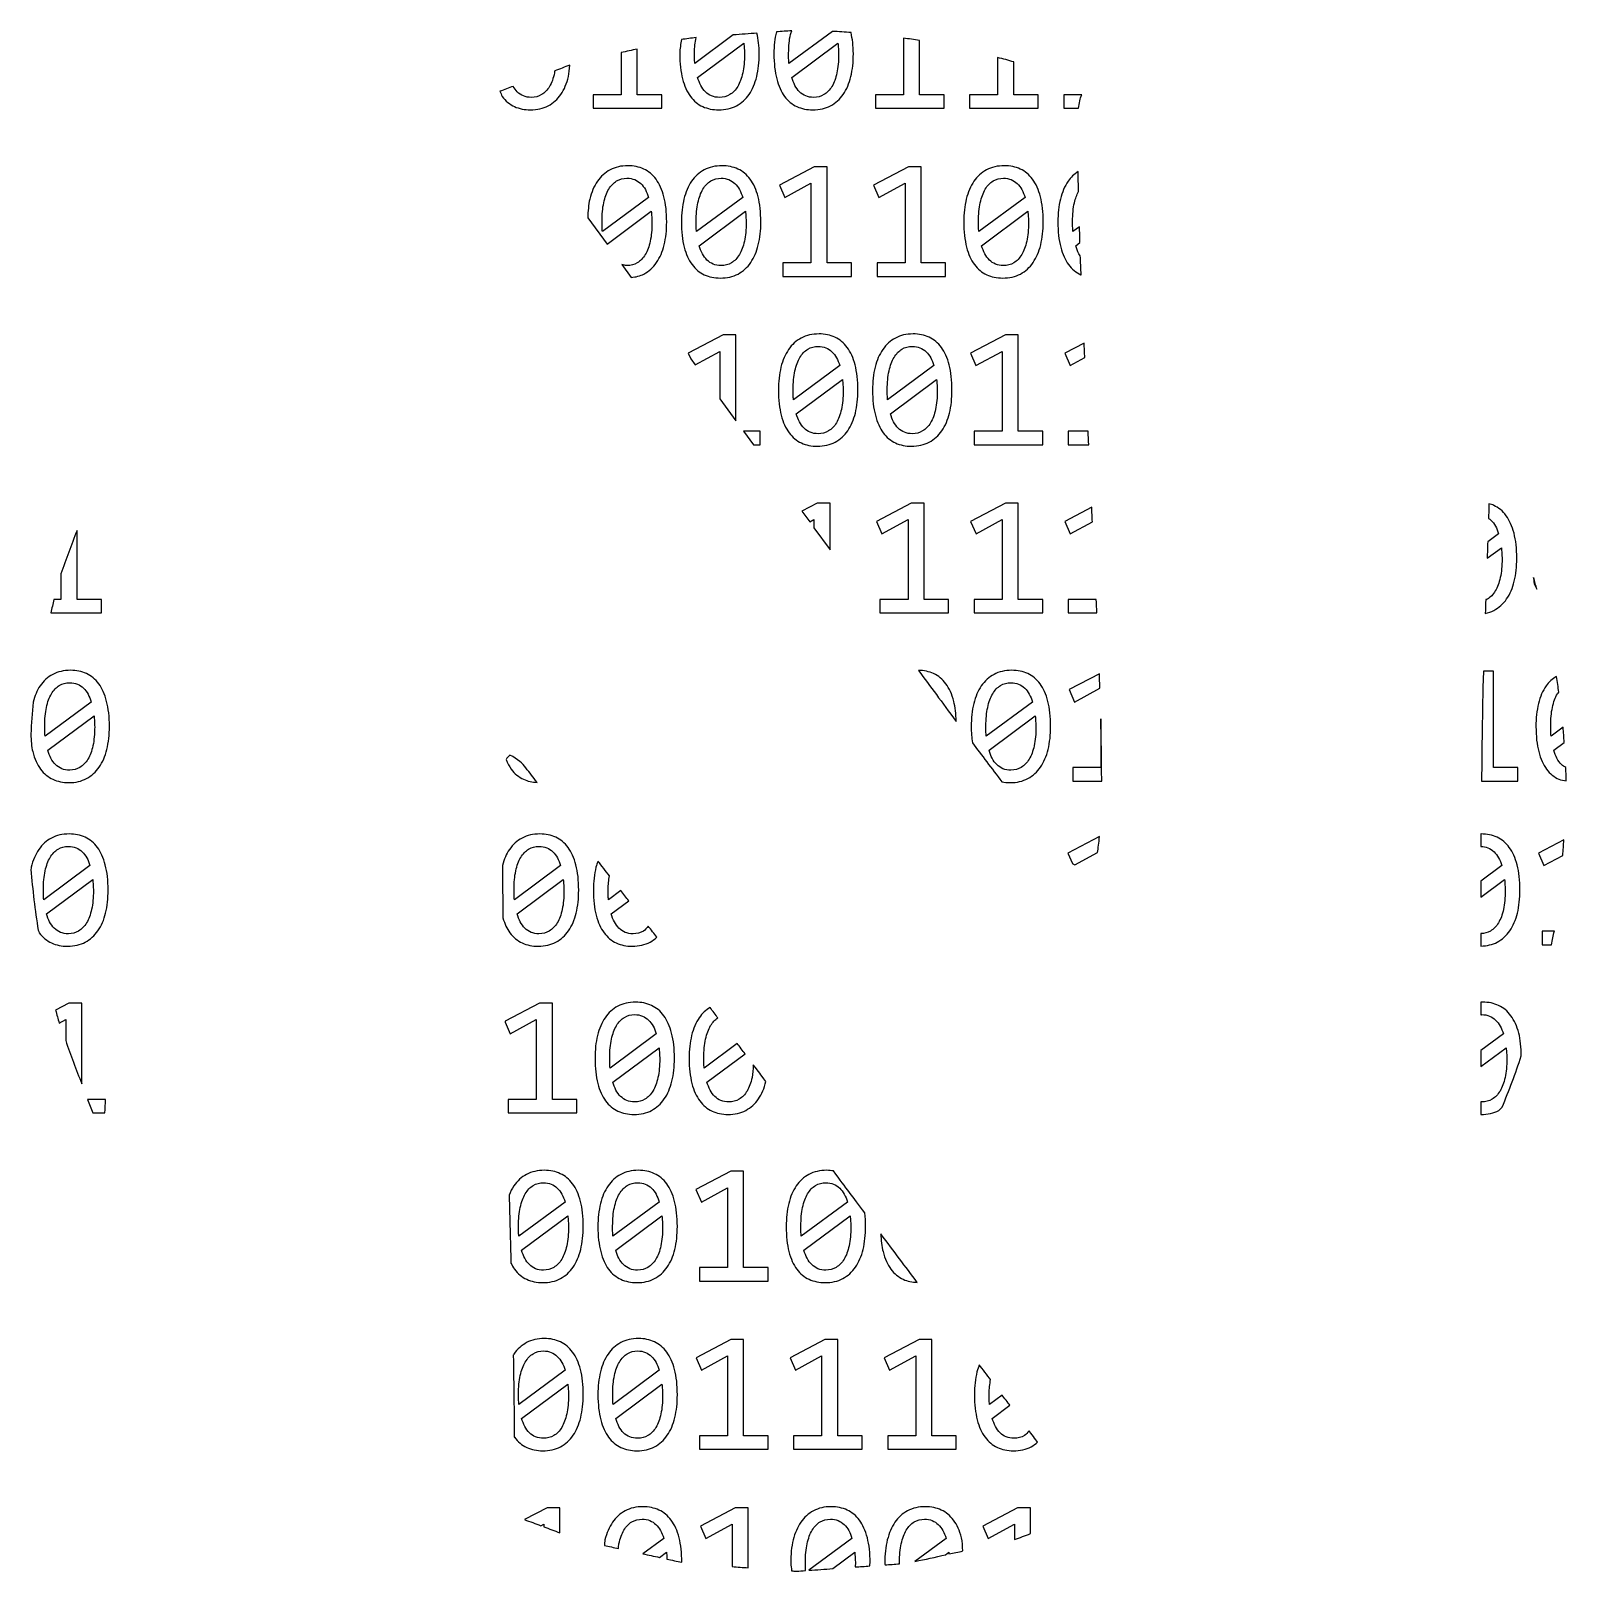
# Model space of a CAD drawing. Extents: x 77 to 436, y 76 to 436.
import ezdxf

# ---------------------------------------------------------------- set-up
doc = ezdxf.new("R2010")
doc.units = 0
doc.layers.add('Ebene_1', color=7, linetype='CONTINUOUS')

msp = doc.modelspace()

# ---------------------------------------------------------------- linework, layer by layer
at = {"layer": 'Ebene_1', "color": 7}
for points in [[(264.41016, 435.78125), (254.2793, 428.289062)], [(241.27344, 434.935547), (232.28711, 428.289062)], [(232.93164, 425.007812), (243.73242, 433.035156), (243.73242, 433.035156)], [(254.92383, 425.007812), (265.72461, 433.035156), (265.72461, 433.035156)], [(281.03711, 434.210938), (281.03711, 420.964844), (274.47461, 420.964844), (274.47461, 417.800781), (290.50977, 417.800781), (290.50977, 420.964844), (284.80664, 420.964844), (284.80664, 433.625)], [(215.06055, 430.822266), (215.06055, 420.964844), (208.49805, 420.964844), (208.49805, 417.800781), (224.5332, 417.800781), (224.5332, 420.964844), (218.83008, 420.964844), (218.83008, 431.642578), (218.83008, 431.642578)], [(232.20898, 429.460938), (232.20898, 430.671875)], [(254.20117, 429.460938), (254.20117, 430.671875)], [(303.0293, 429.683594), (303.0293, 420.964844), (296.4668, 420.964844), (296.4668, 417.800781), (312.50195, 417.800781), (312.50195, 420.964844), (306.79883, 420.964844), (306.79883, 428.638672)], [(318.45898, 420.964844), (318.45898, 417.800781), (321.91602, 417.800781)], [(322.66992, 420.964844), (318.45898, 420.964844), (318.45898, 420.964844)], [(221.4668, 396.98047), (210.66602, 388.99219)], [(243.45898, 396.98047), (232.6582, 388.99219)], [(309.43555, 396.98047), (298.63477, 388.99219)], [(207.25586, 392.21484), (211.75977, 386.04492), (222.11133, 393.73828)], [(233.30273, 385.71094), (244.10352, 393.73828), (244.10352, 393.73828)], [(299.2793, 385.71094), (310.08008, 393.73828), (310.08008, 393.73828)], [(210.58789, 390.16406), (210.58789, 391.375)], [(232.58008, 390.16406), (232.58008, 391.375)], [(298.55664, 390.16406), (298.55664, 391.375)], [(320.54883, 390.16406), (320.54883, 391.375)], [(322.1582, 390.125), (320.62695, 388.99219)], [(321.27148, 385.71094), (322.26172, 386.44727)], [(215.24023, 381.27539), (217.42773, 378.27734)], [(323.24609, 362.96289), (318.71289, 360.57617), (319.96289, 357.68555), (323.39844, 359.55078)], [(266.13477, 357.68555), (255.33398, 349.69727)], [(288.12695, 357.68555), (277.32617, 349.69727)], [(255.97852, 346.41602), (266.7793, 354.44336), (266.7793, 354.44336)], [(277.9707, 346.41602), (288.77148, 354.44336), (288.77148, 354.44336)], [(255.25586, 350.86914), (255.25586, 352.08008)], [(277.24805, 350.86914), (277.24805, 352.08008)], [(319.51367, 342.37305), (319.51367, 339.20898), (324.30664, 339.20898)], [(324.16602, 342.37305), (319.51367, 342.37305), (319.51367, 342.37305)], [(325.01172, 324.5918), (318.71875, 321.2793), (319.96875, 318.38867), (325.17578, 321.2168)], [(81.824219, 299.91211), (93.640625, 299.91211), (93.640625, 303.07617), (87.9375, 303.07617), (87.9375, 319.13672), (87.9375, 319.13672)], [(420.08594, 318.38867), (417.53516, 316.50195)], [(417.40625, 312.67578), (420.73047, 315.14648)], [(84.167969, 309.0293), (84.167969, 303.07617), (82.511719, 303.07617)], [(319.51953, 303.07617), (319.51953, 299.91211), (326.21484, 299.91211)], [(326.06055, 303.07617), (319.51953, 303.07617), (319.51953, 303.07617)], [(326.80273, 285.6875), (319.76562, 281.98242), (321.01562, 279.0918), (326.9082, 282.29297)], [(416.0957, 260.61523), (424.57031, 260.61523), (424.57031, 263.7793), (418.86719, 263.7793), (418.86719, 286.25977), (416.51367, 286.25977), (416.51367, 286.25977)], [(91.25, 279.0918), (80.449219, 271.10352)], [(311.17188, 279.0918), (300.37109, 271.10352)], [(81.09375, 267.82227), (91.894531, 275.84961), (91.894531, 275.84961)], [(301.01562, 267.82227), (311.81641, 275.84961), (311.81641, 275.84961)], [(327.12891, 275.19141), (327.12891, 263.7793), (320.56641, 263.7793), (320.56641, 260.61523), (327.33984, 260.61523)], [(80.371094, 272.27539), (80.371094, 273.48633)], [(300.29297, 272.27539), (300.29297, 273.48633)], [(432.24609, 272.27539), (432.24609, 273.48633)], [(435.15625, 273.19727), (432.32422, 271.10352)], [(432.96875, 267.82227), (435.41797, 269.64258)], [(326.82617, 247.62891), (319.46094, 243.75195), (320.49414, 241.36133)], [(415.93359, 248.25781), (415.93359, 245.32617)], [(435.33398, 246.86523), (429.42188, 243.75195), (430.67188, 240.86133), (435.07617, 243.25391)], [(321.05273, 241.04688), (326.33789, 243.91797)], [(90.945312, 240.86133), (80.144531, 232.87305)], [(80.789062, 229.5918), (91.589844, 237.61914), (91.589844, 237.61914)], [(200.90625, 240.86133), (190.10547, 232.87305)], [(190.75, 229.5918), (201.55078, 237.61914), (201.55078, 237.61914)], [(420.82812, 240.86133), (415.93359, 237.24219), (415.93359, 233.50195), (421.47266, 237.61914)], [(80.066406, 234.04492), (80.066406, 235.25586)], [(190.02734, 234.04492), (190.02734, 235.25586)], [(212.01953, 234.04492), (212.01953, 235.25586)], [(214.99414, 235.01562), (212.09766, 232.87305)], [(212.74219, 229.5918), (216.83594, 232.63477)], [(415.93359, 224.98242), (415.93359, 222.06836)], [(430.22266, 225.54883), (430.22266, 222.38477), (432.41602, 222.38477)], [(433.10352, 225.54883), (430.22266, 225.54883), (430.22266, 225.54883)], [(415.93359, 208.92188), (415.93359, 205.99609)], [(86.042969, 208.73242), (82.912109, 207.08398)], [(89.050781, 189.87695), (89.050781, 208.73242), (86.042969, 208.73242), (86.042969, 208.73242)], [(196.00391, 208.73242), (187.94336, 204.48828)], [(187.94727, 204.29688), (189.12891, 201.56445), (195.24219, 204.88477), (195.24219, 186.25195), (188.67969, 186.25195), (188.67969, 183.08789), (204.71484, 183.08789), (204.71484, 186.25195), (199.01172, 186.25195), (199.01172, 208.73242), (196.00391, 208.73242), (196.00391, 208.73242)], [(83.761719, 204.06055), (85.28125, 204.88477), (85.28125, 199.98633)], [(223.26953, 201.56445), (212.46875, 193.57617)], [(421.19922, 201.56445), (415.93359, 197.66992), (415.93359, 193.92969), (421.84375, 198.32227)], [(213.11328, 190.29492), (223.91406, 198.32227), (223.91406, 198.32227)], [(242.19336, 199.29492), (234.46094, 193.57617)], [(212.39062, 194.74805), (212.39062, 195.95898)], [(234.38281, 194.74805), (234.38281, 195.95898)], [(235.10547, 190.29492), (244.00195, 196.90625)], [(94.587891, 186.25195), (90.402344, 186.25195), (90.402344, 186.25195)], [(415.93359, 185.6875), (415.93359, 182.74023)], [(91.582031, 183.08789), (94.451172, 183.08789)], [(201.96094, 162.26953), (191.16016, 154.28125)], [(223.95312, 162.26953), (213.15234, 154.28125)], [(267.9375, 162.26953), (257.13672, 154.28125)], [(191.80469, 151), (202.60547, 159.02734), (202.60547, 159.02734)], [(213.79688, 151), (224.59766, 159.02734), (224.59766, 159.02734)], [(257.78125, 151), (268.58203, 159.02734), (268.58203, 159.02734)], [(191.08203, 155.45312), (191.08203, 156.66406)], [(213.07422, 155.45312), (213.07422, 156.66406)], [(257.05859, 155.45312), (257.05859, 156.66406)], [(201.9668, 122.97266), (191.16602, 114.98438)], [(223.95898, 122.97266), (213.1582, 114.98438)], [(191.81055, 111.70312), (202.61133, 119.73047), (202.61133, 119.73047)], [(213.80273, 111.70312), (224.60352, 119.73047), (224.60352, 119.73047)], [(191.08789, 116.15625), (191.08789, 117.36719)], [(213.08008, 116.15625), (213.08008, 117.36719)], [(301.04883, 116.15625), (301.04883, 117.36719)], [(304.08398, 117.17188), (301.12695, 114.98438)], [(301.77148, 111.70312), (305.89453, 114.76758)], [(197.74023, 90.84375), (192.48633, 88.07812)], [(200.74805, 84.99609), (200.74805, 90.84375), (197.74023, 90.84375), (197.74023, 90.84375)], [(241.72461, 90.84375), (233.59961, 86.56641), (234.84961, 83.67578), (240.96289, 86.99609), (240.96289, 77.08789)], [(244.73242, 76.81836), (244.73242, 90.84375), (241.72461, 90.84375), (241.72461, 90.84375)], [(307.70117, 90.84375), (299.57617, 86.56641), (300.82617, 83.67578), (306.93945, 86.99609), (306.93945, 83.38867)], [(310.70898, 84.79492), (310.70898, 90.84375), (307.70117, 90.84375), (307.70117, 90.84375)], [(196.33008, 86.64453), (196.97852, 86.99609), (196.97852, 86.40234)], [(225.00586, 83.67578), (220.13477, 80.07422)], [(268.99023, 83.67578), (258.9082, 76.2207)], [(290.98242, 83.67578), (283.71484, 78.30078)], [(224.02734, 79.22656), (225.65039, 80.43359)], [(264.50391, 76.61914), (269.63477, 80.43359)], [(290.84375, 79.85156), (291.62695, 80.43359)], [(258.11133, 76.85938), (258.11133, 78.07031)], [(280.10352, 77.73633), (280.10352, 78.07031)]]:
    msp.add_lwpolyline(points, dxfattribs=at)
for points in [[(254.93945, 435.912109)], [(246.80273, 435.330078)], [(281.03711, 434.210938)], [(303.0293, 429.683594)], [(203.04688, 427.861328)], [(216.62305, 404.38281)], [(238.61523, 404.38281)], [(260.17773, 404.14844), (252.05273, 399.87109), (253.30273, 396.98047), (259.41602, 400.30078), (259.41602, 381.66797), (252.85352, 381.66797), (252.85352, 378.50391), (268.88867, 378.50391), (268.88867, 381.66797), (263.18555, 381.66797), (263.18555, 404.14844), (260.17773, 404.14844)], [(282.16992, 404.14844), (274.04492, 399.87109), (275.29492, 396.98047), (281.4082, 400.30078), (281.4082, 381.66797), (274.8457, 381.66797), (274.8457, 378.50391), (290.88086, 378.50391), (290.88086, 381.66797), (285.17773, 381.66797), (285.17773, 404.14844), (282.16992, 404.14844)], [(304.5918, 404.38281)], [(216.42773, 401.47266)], [(238.41992, 401.47266)], [(304.39648, 401.47266)], [(321.83594, 403.00195)], [(238.86914, 364.85352), (230.74414, 360.57617), (231.31641, 359.25195), (232.32812, 357.86719), (238.10742, 361.00586), (238.10742, 349.94922), (241.87695, 344.78516), (241.87695, 364.85352), (238.86914, 364.85352)], [(261.29102, 365.08789)], [(283.2832, 365.08789)], [(304.8457, 364.85352), (296.7207, 360.57617), (297.9707, 357.68555), (304.08398, 361.00586), (304.08398, 342.37305), (297.52148, 342.37305), (297.52148, 339.20898), (313.55664, 339.20898), (313.55664, 342.37305), (307.85352, 342.37305), (307.85352, 364.85352), (304.8457, 364.85352)], [(261.0957, 362.17773)], [(283.08789, 362.17773)], [(323.24609, 362.96289)], [(243.63672, 342.37305), (245.94727, 339.20898), (247.58008, 339.20898), (247.58008, 342.37305), (243.63672, 342.37305)], [(260.86719, 325.55664), (257.28711, 323.67188), (259.11328, 321.16992), (260.10547, 321.70898), (260.10547, 319.8125), (263.875, 314.64844), (263.875, 325.55664), (260.86719, 325.55664)], [(282.85938, 325.55664), (274.73438, 321.2793), (275.98438, 318.38867), (282.09766, 321.70898), (282.09766, 303.07617), (275.53516, 303.07617), (275.53516, 299.91211), (291.57031, 299.91211), (291.57031, 303.07617), (285.86719, 303.07617), (285.86719, 325.55664), (282.85938, 325.55664)], [(304.85156, 325.55664), (296.72656, 321.2793), (297.97656, 318.38867), (304.08984, 321.70898), (304.08984, 303.07617), (297.52734, 303.07617), (297.52734, 299.91211), (313.5625, 299.91211), (313.5625, 303.07617), (307.85938, 303.07617), (307.85938, 325.55664), (304.85156, 325.55664)], [(325.01172, 324.5918)], [(417.83398, 325.38672)], [(428.25195, 308.20117)], [(86.40625, 286.49414)], [(284.53125, 286.47461)], [(306.32812, 286.49414)], [(326.80273, 285.6875)], [(433.58594, 285.03711)], [(86.210938, 283.58398)], [(306.13281, 283.58398)], [(327.12891, 275.19141)], [(189.07422, 266.70312)], [(85.90625, 245.35352)], [(86.101562, 248.26367)], [(195.86719, 245.35352)], [(196.0625, 248.26367)], [(326.82617, 247.62891)], [(415.98438, 248.26367)], [(435.33398, 246.86523)], [(209.64648, 241.92773)], [(218.42578, 208.9668)], [(416.35547, 208.9668)], [(218.23047, 206.05664)], [(235.83398, 207.70117)], [(197.11719, 169.67188)], [(219.10938, 169.67188)], [(240.67188, 169.4375), (232.54688, 165.16016), (233.79688, 162.26953), (239.91016, 165.58984), (239.91016, 146.95703), (233.34766, 146.95703), (233.34766, 143.79297), (249.38281, 143.79297), (249.38281, 146.95703), (243.67969, 146.95703), (243.67969, 169.4375), (240.67188, 169.4375)], [(263.09375, 169.67188)], [(196.92188, 166.76172)], [(218.91406, 166.76172)], [(262.89844, 166.76172)], [(275.69922, 154.83984)], [(197.12305, 130.375)], [(219.11523, 130.375)], [(240.67773, 130.14062), (232.55273, 125.86328), (233.80273, 122.97266), (239.91602, 126.29297), (239.91602, 107.66016), (233.35352, 107.66016), (233.35352, 104.49609), (249.38867, 104.49609), (249.38867, 107.66016), (243.68555, 107.66016), (243.68555, 130.14062), (240.67773, 130.14062)], [(262.66992, 130.14062), (254.54492, 125.86328), (255.79492, 122.97266), (261.9082, 126.29297), (261.9082, 107.66016), (255.3457, 107.66016), (255.3457, 104.49609), (271.38086, 104.49609), (271.38086, 107.66016), (265.67773, 107.66016), (265.67773, 130.14062), (262.66992, 130.14062)], [(284.66211, 130.14062), (276.53711, 125.86328), (277.78711, 122.97266), (283.90039, 126.29297), (283.90039, 107.66016), (277.33789, 107.66016), (277.33789, 104.49609), (293.37305, 104.49609), (293.37305, 107.66016), (287.66992, 107.66016), (287.66992, 130.14062), (284.66211, 130.14062)], [(196.92773, 127.46484)], [(218.91992, 127.46484)], [(298.74805, 124.25195)], [(220.16211, 91.07812)], [(264.14648, 91.07812)], [(286.13867, 91.07812)]]:
    msp.add_lwpolyline(points, close=True, dxfattribs=at)
for points in [[(251.32227, 435.654297), (250.96755, 434.100539), (250.76367, 432.415861), (250.76367, 430.554688)], [(254.93945, 435.912109), (253.732888, 435.83832), (252.5271, 435.752379), (251.32227, 435.654297)], [(254.61133, 435.027344), (254.6878, 435.380576), (254.84465, 435.591467), (254.93945, 435.912109)], [(268.77734, 435.480469), (267.322886, 435.598429), (265.867052, 435.698696), (264.41016, 435.78125)], [(269.31836, 430.554688), (269.31836, 432.453027), (269.07901, 434.01177), (268.77734, 435.480469)], [(229.13672, 433.884766), (228.98546, 432.800478), (228.77148, 431.770064), (228.77148, 430.554688)], [(232.55078, 434.310547), (231.411429, 434.1795), (230.273358, 434.037567), (229.13672, 433.884766)], [(232.20898, 430.671875), (232.20898, 432.053338), (232.35995, 433.210787), (232.55078, 434.310547)], [(246.80273, 435.330078), (244.957717, 435.226959), (243.114402, 435.095433), (241.27344, 434.935547)], [(243.73242, 433.035156), (243.77152, 432.618493), (243.80398, 432.188799), (243.83008, 431.746094)], [(247.32617, 430.554688), (247.32617, 432.395024), (247.08625, 433.893529), (246.80273, 435.330078)], [(254.20117, 430.671875), (254.20117, 432.325513), (254.33789, 433.777348), (254.61133, 435.027344)], [(265.72461, 433.035156), (265.76371, 432.618493), (265.79617, 432.188799), (265.82227, 431.746094)], [(284.80664, 433.625), (283.552235, 433.833623), (282.295655, 434.028947), (281.03711, 434.210938)], [(218.83008, 431.642578), (217.570676, 431.382614), (216.314094, 431.109161), (215.06055, 430.822266)], [(228.77148, 430.554688), (228.77148, 428.289071), (228.98634, 426.329423), (229.41602, 424.675781)], [(232.28711, 428.289062), (232.24801, 428.666665), (232.22198, 429.057292), (232.20898, 429.460938)], [(243.88867, 430.4375), (243.88867, 428.783862), (243.75196, 427.325517), (243.47852, 426.0625)], [(243.83008, 431.746094), (243.86918, 431.316407), (243.88867, 430.880208), (243.88867, 430.4375)], [(246.74023, 425.203125), (247.13086, 426.817701), (247.32617, 428.601568), (247.32617, 430.554688)], [(250.76367, 430.554688), (250.76367, 428.289071), (250.97852, 426.329423), (251.4082, 424.675781)], [(254.2793, 428.289062), (254.2402, 428.666665), (254.21417, 429.057292), (254.20117, 429.460938)], [(265.88086, 430.4375), (265.88086, 428.783862), (265.74414, 427.325517), (265.4707, 426.0625)], [(265.82227, 431.746094), (265.86137, 431.316407), (265.88086, 430.880208), (265.88086, 430.4375)], [(268.73242, 425.203125), (269.12305, 426.817701), (269.31836, 428.601568), (269.31836, 430.554688)], [(306.79883, 428.638672), (305.546142, 429.000623), (304.289558, 429.348951), (303.0293, 429.683594)], [(199.49414, 426.0625), (199.2207, 424.812504), (198.83008, 423.764326), (198.32227, 422.917969)], [(199.54102, 426.552734), (199.5138, 426.406279), (199.52479, 426.20405), (199.49414, 426.0625)], [(203.04688, 427.861328), (201.873757, 427.43729), (200.705074, 427.001069), (199.54102, 426.552734)], [(200.97852, 421.0625), (201.77277, 422.221354), (202.36523, 423.601573), (202.75586, 425.203125)], [(202.75586, 425.203125), (202.94989, 426.005109), (202.94922, 426.975815), (203.04688, 427.861328)], [(233.67383, 423.132812), (233.37435, 423.705722), (233.12695, 424.330732), (232.93164, 425.007812)], [(243.47852, 426.0625), (243.20509, 424.812504), (242.81445, 423.764326), (242.30664, 422.917969)], [(244.96289, 421.0625), (245.75716, 422.221354), (246.34961, 423.601573), (246.74023, 425.203125)], [(255.66602, 423.132812), (255.36655, 423.705722), (255.11914, 424.330732), (254.92383, 425.007812)], [(265.4707, 426.0625), (265.19727, 424.812504), (264.80664, 423.764326), (264.29883, 422.917969)], [(266.95508, 421.0625), (267.74935, 422.221354), (268.3418, 423.601573), (268.73242, 425.203125)], [(189.83398, 422.933594), (188.79726, 422.557681), (187.764016, 422.172248), (186.73438, 421.777344)], [(186.73438, 421.777344), (186.93406, 421.418386), (187.03721, 420.90342), (187.26758, 420.59375)], [(190.76367, 421.648438), (190.40298, 422.009131), (190.10686, 422.455803), (189.83398, 422.933594)], [(192.20898, 420.691406), (191.67513, 420.925776), (191.19336, 421.244798), (190.76367, 421.648438)], [(198.32227, 422.917969), (197.81445, 422.071622), (197.19596, 421.433596), (196.4668, 421.003906)], [(229.41602, 424.675781), (229.84571, 423.022143), (230.45768, 421.661458), (231.25195, 420.59375)], [(234.74805, 421.648438), (234.33138, 422.0651), (233.97331, 422.559895), (233.67383, 423.132812)], [(236.19336, 420.691406), (235.65951, 420.925776), (235.17773, 421.244798), (234.74805, 421.648438)], [(242.30664, 422.917969), (241.79883, 422.071622), (241.18034, 421.433596), (240.45117, 421.003906)], [(251.4082, 424.675781), (251.83789, 423.022143), (252.44987, 421.661458), (253.24414, 420.59375)], [(256.74023, 421.648438), (256.32357, 422.0651), (255.9655, 422.559895), (255.66602, 423.132812)], [(258.18555, 420.691406), (257.65169, 420.925776), (257.16992, 421.244798), (256.74023, 421.648438)], [(264.29883, 422.917969), (263.79102, 422.071622), (263.17252, 421.433596), (262.44336, 421.003906)], [(187.26758, 420.59375), (188.06185, 419.526052), (189.01888, 418.731766), (190.13867, 418.210938)], [(190.13867, 418.210938), (191.25846, 417.703128), (192.50195, 417.449219), (193.86914, 417.449219)], [(194.06445, 420.359375), (193.37435, 420.359375), (192.75586, 420.470056), (192.20898, 420.691406)], [(193.86914, 417.449219), (195.45768, 417.449219), (196.83789, 417.761719), (198.00977, 418.386719)], [(196.4668, 421.003906), (195.75065, 420.574218), (194.94987, 420.359365), (194.06445, 420.359375)], [(198.00977, 418.386719), (199.19463, 419.024737), (200.18425, 419.916672), (200.97852, 421.0625)], [(231.25195, 420.59375), (232.04622, 419.526052), (233.00326, 418.731766), (234.12305, 418.210938)], [(234.12305, 418.210938), (235.24284, 417.703128), (236.48634, 417.449219), (237.85352, 417.449219)], [(238.04883, 420.359375), (237.35872, 420.359375), (236.74023, 420.470056), (236.19336, 420.691406)], [(237.85352, 417.449219), (239.44204, 417.449219), (240.82227, 417.761719), (241.99414, 418.386719)], [(240.45117, 421.003906), (239.73503, 420.574218), (238.93424, 420.359365), (238.04883, 420.359375)], [(241.99414, 418.386719), (243.17903, 419.024737), (244.16862, 419.916672), (244.96289, 421.0625)], [(253.24414, 420.59375), (254.03841, 419.526052), (254.99547, 418.731766), (256.11523, 418.210938)], [(256.11523, 418.210938), (257.23502, 417.703128), (258.47852, 417.449219), (259.8457, 417.449219)], [(260.04102, 420.359375), (259.35092, 420.359375), (258.73242, 420.470056), (258.18555, 420.691406)], [(259.8457, 417.449219), (261.43424, 417.449219), (262.81445, 417.761719), (263.98633, 418.386719)], [(262.44336, 421.003906), (261.72721, 420.574218), (260.92641, 420.359365), (260.04102, 420.359375)], [(263.98633, 418.386719), (265.17122, 419.024737), (266.16081, 419.916672), (266.95508, 421.0625)], [(321.91602, 417.800781), (322.06155, 419.040804), (322.31496, 420.093757), (322.66992, 420.964844)], [(212.48242, 403.42578), (211.29753, 402.80078), (210.30794, 401.90886), (209.51367, 400.75)], [(216.62305, 404.38281), (215.04753, 404.38281), (213.66732, 404.0638), (212.48242, 403.42578)], [(220.35352, 403.60156), (219.23373, 404.12239), (217.99023, 404.38281), (216.62305, 404.38281)], [(223.22461, 401.21875), (222.43034, 402.29948), (221.47329, 403.09374), (220.35352, 403.60156)], [(234.47461, 403.42578), (233.28971, 402.80078), (232.30013, 401.90886), (231.50586, 400.75)], [(238.61523, 404.38281), (237.03974, 404.38281), (235.6595, 404.0638), (234.47461, 403.42578)], [(242.3457, 403.60156), (241.22591, 404.12239), (239.98242, 404.38281), (238.61523, 404.38281)], [(245.2168, 401.21875), (244.42253, 402.29948), (243.46549, 403.09374), (242.3457, 403.60156)], [(300.45117, 403.42578), (299.26628, 402.80078), (298.27669, 401.90886), (297.48242, 400.75)], [(304.5918, 404.38281), (303.01628, 404.38281), (301.63607, 404.0638), (300.45117, 403.42578)], [(308.32227, 403.60156), (307.20247, 404.12239), (305.95898, 404.38281), (304.5918, 404.38281)], [(311.19336, 401.21875), (310.39909, 402.29948), (309.44203, 403.09374), (308.32227, 403.60156)], [(209.51367, 400.75), (208.73242, 399.60417), (208.13997, 398.22393), (207.73633, 396.60938)], [(212.16992, 398.89453), (212.67773, 399.75391), (213.28971, 400.39846), (214.00586, 400.82812)], [(214.00586, 400.82812), (214.73502, 401.25781), (215.54235, 401.47266), (216.42773, 401.47266)], [(216.42773, 401.47266), (217.0918, 401.47266), (217.69076, 401.36197), (218.22461, 401.14062)], [(218.22461, 401.14062), (218.75846, 400.91929), (219.23372, 400.60676), (219.65039, 400.20312)], [(219.65039, 400.20312), (220.06706, 399.81252), (220.42513, 399.34372), (220.72461, 398.79688)], [(225.06055, 397.13672), (224.63086, 398.79037), (224.01888, 400.15105), (223.22461, 401.21875)], [(231.50586, 400.75), (230.72461, 399.60417), (230.13217, 398.22393), (229.72852, 396.60938)], [(234.16211, 398.89453), (234.66992, 399.75391), (235.2819, 400.39846), (235.99805, 400.82812)], [(235.99805, 400.82812), (236.72721, 401.25781), (237.53451, 401.47266), (238.41992, 401.47266)], [(238.41992, 401.47266), (239.08398, 401.47266), (239.68294, 401.36197), (240.2168, 401.14062)], [(240.2168, 401.14062), (240.75065, 400.91929), (241.22591, 400.60676), (241.64258, 400.20312)], [(241.64258, 400.20312), (242.05924, 399.81252), (242.41732, 399.34372), (242.7168, 398.79688)], [(247.05273, 397.13672), (246.62305, 398.79037), (246.01107, 400.15105), (245.2168, 401.21875)], [(297.48242, 400.75), (296.70117, 399.60417), (296.10872, 398.22393), (295.70508, 396.60938)], [(300.13867, 398.89453), (300.64648, 399.75391), (301.25846, 400.39846), (301.97461, 400.82812)], [(301.97461, 400.82812), (302.70377, 401.25781), (303.5111, 401.47266), (304.39648, 401.47266)], [(304.39648, 401.47266), (305.06055, 401.47266), (305.65951, 401.36197), (306.19336, 401.14062)], [(306.19336, 401.14062), (306.72721, 400.91929), (307.20247, 400.60676), (307.61914, 400.20312)], [(307.61914, 400.20312), (308.03581, 399.81252), (308.39388, 399.34372), (308.69336, 398.79688)], [(313.0293, 397.13672), (312.59961, 398.79037), (311.98763, 400.15105), (311.19336, 401.21875)], [(319.47461, 400.75), (318.69336, 399.60417), (318.10091, 398.22393), (317.69727, 396.60938)], [(321.83594, 403.00195), (320.93099, 402.41246), (320.12091, 401.69297), (319.47461, 400.75)], [(321.92383, 398.33594), (321.88696, 399.96024), (321.86314, 401.46991), (321.83594, 403.00195)], [(207.73633, 396.60938), (207.41556, 395.28356), (207.31323, 393.76894), (207.25586, 392.21484)], [(210.99805, 395.73047), (211.27148, 396.99349), (211.66211, 398.04818), (212.16992, 398.89453)], [(220.72461, 398.79688), (221.02409, 398.25), (221.27148, 397.64453), (221.4668, 396.98047)], [(225.70508, 391.25781), (225.70508, 393.52343), (225.49023, 395.48308), (225.06055, 397.13672)], [(229.72852, 396.60938), (229.3379, 394.9948), (229.14258, 393.21093), (229.14258, 391.25781)], [(232.99023, 395.73047), (233.26367, 396.99349), (233.6543, 398.04818), (234.16211, 398.89453)], [(242.7168, 398.79688), (243.01628, 398.25), (243.26367, 397.64453), (243.45898, 396.98047)], [(247.69727, 391.25781), (247.69727, 393.52343), (247.48242, 395.48308), (247.05273, 397.13672)], [(295.70508, 396.60938), (295.31445, 394.9948), (295.11914, 393.21093), (295.11914, 391.25781)], [(298.9668, 395.73047), (299.24023, 396.99349), (299.63086, 398.04818), (300.13867, 398.89453)], [(308.69336, 398.79688), (308.99284, 398.25), (309.24023, 397.64453), (309.43555, 396.98047)], [(313.67383, 391.25781), (313.67383, 393.52343), (313.45898, 395.48308), (313.0293, 397.13672)], [(317.69727, 396.60938), (317.30664, 394.9948), (317.11133, 393.21093), (317.11133, 391.25781)], [(320.95898, 395.73047), (321.18415, 396.77049), (321.53975, 397.57844), (321.92383, 398.33594)], [(210.58789, 391.375), (210.58789, 393.02865), (210.72461, 394.48047), (210.99805, 395.73047)], [(222.11133, 393.73828), (222.15043, 393.32162), (222.18298, 392.89193), (222.20898, 392.44922)], [(222.20898, 392.44922), (222.24808, 392.01953), (222.26758, 391.58333), (222.26758, 391.14062)], [(232.58008, 391.375), (232.58008, 393.02865), (232.7168, 394.48047), (232.99023, 395.73047)], [(244.10352, 393.73828), (244.14262, 393.32162), (244.17517, 392.89193), (244.20117, 392.44922)], [(244.20117, 392.44922), (244.24027, 392.01953), (244.25977, 391.58333), (244.25977, 391.14062)], [(298.55664, 391.375), (298.55664, 393.02865), (298.69336, 394.48047), (298.9668, 395.73047)], [(310.08008, 393.73828), (310.11918, 393.32162), (310.15173, 392.89193), (310.17773, 392.44922)], [(310.17773, 392.44922), (310.21683, 392.01953), (310.23633, 391.58333), (310.23633, 391.14062)], [(320.54883, 391.375), (320.54883, 393.02865), (320.68555, 394.48047), (320.95898, 395.73047)], [(210.66602, 388.99219), (210.62692, 389.36979), (210.60089, 389.76041), (210.58789, 390.16406)], [(222.26758, 391.14062), (222.26758, 389.487), (222.13086, 388.02864), (221.85742, 386.76562)], [(225.11914, 385.90625), (225.50976, 387.52083), (225.70508, 389.30468), (225.70508, 391.25781)], [(229.14258, 391.25781), (229.14258, 388.99218), (229.35742, 387.03252), (229.78711, 385.37891)], [(232.6582, 388.99219), (232.6191, 389.36979), (232.59308, 389.76041), (232.58008, 390.16406)], [(244.25977, 391.14062), (244.25977, 389.487), (244.12305, 388.02864), (243.84961, 386.76562)], [(247.11133, 385.90625), (247.50195, 387.52083), (247.69727, 389.30468), (247.69727, 391.25781)], [(295.11914, 391.25781), (295.11914, 388.99218), (295.33398, 387.03252), (295.76367, 385.37891)], [(298.63477, 388.99219), (298.59567, 389.36979), (298.56964, 389.76041), (298.55664, 390.16406)], [(310.23633, 391.14062), (310.23633, 389.487), (310.09961, 388.02864), (309.82617, 386.76562)], [(313.08789, 385.90625), (313.47851, 387.52083), (313.67383, 389.30468), (313.67383, 391.25781)], [(317.11133, 391.25781), (317.11133, 388.99218), (317.32617, 387.03252), (317.75586, 385.37891)], [(320.62695, 388.99219), (320.58785, 389.36979), (320.56183, 389.76041), (320.54883, 390.16406)], [(322.26172, 386.44727), (322.2204, 387.73538), (322.19475, 388.8824), (322.1582, 390.125)], [(221.85742, 386.76562), (221.58398, 385.51565), (221.19336, 384.46744), (220.68555, 383.62109)], [(223.3418, 381.76562), (224.13607, 382.92447), (224.72852, 384.30469), (225.11914, 385.90625)], [(229.78711, 385.37891), (230.2168, 383.72527), (230.82878, 382.36456), (231.62305, 381.29688)], [(234.04492, 383.83594), (233.74544, 384.40886), (233.49805, 385.03386), (233.30273, 385.71094)], [(243.84961, 386.76562), (243.57617, 385.51565), (243.18555, 384.46744), (242.67773, 383.62109)], [(245.33398, 381.76562), (246.12825, 382.92447), (246.7207, 384.30469), (247.11133, 385.90625)], [(295.76367, 385.37891), (296.19336, 383.72527), (296.80534, 382.36456), (297.59961, 381.29688)], [(300.02148, 383.83594), (299.722, 384.40886), (299.47461, 385.03386), (299.2793, 385.71094)], [(309.82617, 386.76562), (309.55273, 385.51565), (309.16211, 384.46744), (308.6543, 383.62109)], [(311.31055, 381.76562), (312.10482, 382.92447), (312.69727, 384.30469), (313.08789, 385.90625)], [(317.75586, 385.37891), (318.18555, 383.72527), (318.79753, 382.36456), (319.5918, 381.29688)], [(322.01367, 383.83594), (321.71419, 384.40886), (321.4668, 385.03386), (321.27148, 385.71094)], [(218.83008, 381.70703), (218.11393, 381.27735), (217.31315, 381.0625), (216.42773, 381.0625)], [(220.68555, 383.62109), (220.17773, 382.77473), (219.55924, 382.13672), (218.83008, 381.70703)], [(220.37305, 379.08984), (221.55794, 379.72786), (222.54753, 380.61982), (223.3418, 381.76562)], [(235.11914, 382.35156), (234.70247, 382.76822), (234.3444, 383.26302), (234.04492, 383.83594)], [(236.56445, 381.39453), (236.0306, 381.62891), (235.54883, 381.94791), (235.11914, 382.35156)], [(240.82227, 381.70703), (240.10612, 381.27735), (239.30534, 381.0625), (238.41992, 381.0625)], [(242.67773, 383.62109), (242.16992, 382.77473), (241.5514, 382.13672), (240.82227, 381.70703)], [(242.36523, 379.08984), (243.55013, 379.72786), (244.53974, 380.61982), (245.33398, 381.76562)], [(301.0957, 382.35156), (300.67904, 382.76822), (300.32096, 383.26302), (300.02148, 383.83594)], [(302.54102, 381.39453), (302.00717, 381.62891), (301.52539, 381.94791), (301.0957, 382.35156)], [(306.79883, 381.70703), (306.08268, 381.27735), (305.2819, 381.0625), (304.39648, 381.0625)], [(308.6543, 383.62109), (308.14648, 382.77473), (307.52799, 382.13672), (306.79883, 381.70703)], [(308.3418, 379.08984), (309.52669, 379.72786), (310.51628, 380.61982), (311.31055, 381.76562)], [(322.34961, 383.37305), (322.24471, 383.53666), (322.10715, 383.6571), (322.01367, 383.83594)], [(322.53516, 378.89062), (322.48466, 380.27342), (322.39527, 382.03649), (322.34961, 383.37305)], [(216.42773, 381.0625), (215.98606, 381.0625), (215.62326, 381.18471), (215.24023, 381.27539)], [(217.42773, 378.27734), (218.50809, 378.40007), (219.5157, 378.6326), (220.37305, 379.08984)], [(231.62305, 381.29688), (232.41732, 380.22917), (233.37435, 379.43489), (234.49414, 378.91406)], [(234.49414, 378.91406), (235.61393, 378.40624), (236.85742, 378.15234), (238.22461, 378.15234)], [(238.41992, 381.0625), (237.72982, 381.0625), (237.11133, 381.17318), (236.56445, 381.39453)], [(238.22461, 378.15234), (239.81315, 378.15234), (241.19339, 378.46484), (242.36523, 379.08984)], [(297.59961, 381.29688), (298.39388, 380.22917), (299.35091, 379.43489), (300.4707, 378.91406)], [(300.4707, 378.91406), (301.59049, 378.40624), (302.83399, 378.15234), (304.20117, 378.15234)], [(304.39648, 381.0625), (303.70641, 381.0625), (303.0879, 381.17318), (302.54102, 381.39453)], [(304.20117, 378.15234), (305.78971, 378.15234), (307.16992, 378.46484), (308.3418, 379.08984)], [(319.5918, 381.29688), (320.38607, 380.22917), (321.3431, 379.43489), (322.46289, 378.91406)], [(322.46289, 378.91406), (322.48574, 378.9037), (322.5122, 378.90078), (322.53516, 378.89062)], [(257.15039, 364.13086), (255.9655, 363.50586), (254.97591, 362.61393), (254.18164, 361.45508)], [(261.29102, 365.08789), (259.71551, 365.08789), (258.33528, 364.76888), (257.15039, 364.13086)], [(265.02148, 364.30664), (263.90172, 364.82748), (262.65818, 365.08789), (261.29102, 365.08789)], [(267.89258, 361.92383), (267.09831, 363.00456), (266.14127, 363.79883), (265.02148, 364.30664)], [(279.14258, 364.13086), (277.95768, 363.50586), (276.9681, 362.61393), (276.17383, 361.45508)], [(283.2832, 365.08789), (281.70768, 365.08789), (280.32747, 364.76888), (279.14258, 364.13086)], [(287.01367, 364.30664), (285.89388, 364.82748), (284.65039, 365.08789), (283.2832, 365.08789)], [(289.88477, 361.92383), (289.09049, 363.00456), (288.13346, 363.79883), (287.01367, 364.30664)], [(254.18164, 361.45508), (253.40039, 360.30925), (252.80794, 358.92903), (252.4043, 357.31445)], [(256.83789, 359.59961), (257.3457, 360.45899), (257.95768, 361.10351), (258.67383, 361.5332)], [(258.67383, 361.5332), (259.40299, 361.96288), (260.21029, 362.17773), (261.0957, 362.17773)], [(261.0957, 362.17773), (261.75976, 362.17773), (262.35872, 362.06705), (262.89258, 361.8457)], [(262.89258, 361.8457), (263.42643, 361.62434), (263.90169, 361.31184), (264.31836, 360.9082)], [(264.31836, 360.9082), (264.73502, 360.51757), (265.0931, 360.04882), (265.39258, 359.50195)], [(269.72852, 357.8418), (269.29884, 359.49544), (268.68685, 360.85612), (267.89258, 361.92383)], [(276.17383, 361.45508), (275.39258, 360.30925), (274.80013, 358.92903), (274.39648, 357.31445)], [(278.83008, 359.59961), (279.33789, 360.45899), (279.94988, 361.10351), (280.66602, 361.5332)], [(280.66602, 361.5332), (281.39516, 361.96288), (282.20247, 362.17773), (283.08789, 362.17773)], [(283.08789, 362.17773), (283.75195, 362.17773), (284.35091, 362.06705), (284.88477, 361.8457)], [(284.88477, 361.8457), (285.41862, 361.62434), (285.89388, 361.31184), (286.31055, 360.9082)], [(286.31055, 360.9082), (286.72721, 360.51757), (287.08529, 360.04882), (287.38477, 359.50195)], [(291.7207, 357.8418), (291.29102, 359.49544), (290.67901, 360.85612), (289.88477, 361.92383)], [(323.39844, 359.55078), (323.34745, 360.68996), (323.29454, 361.84797), (323.24609, 362.96289)], [(252.4043, 357.31445), (252.01367, 355.69986), (251.81836, 353.91602), (251.81836, 351.96289)], [(255.25586, 352.08008), (255.25586, 353.73373), (255.39259, 355.18555), (255.66602, 356.43555)], [(255.66602, 356.43555), (255.93946, 357.69857), (256.33008, 358.75326), (256.83789, 359.59961)], [(265.39258, 359.50195), (265.69206, 358.95507), (265.93945, 358.34961), (266.13477, 357.68555)], [(270.37305, 351.96289), (270.37305, 354.22852), (270.15821, 356.18816), (269.72852, 357.8418)], [(274.39648, 357.31445), (274.00586, 355.69986), (273.81055, 353.91602), (273.81055, 351.96289)], [(277.24805, 352.08008), (277.24805, 353.73373), (277.38477, 355.18555), (277.6582, 356.43555)], [(277.6582, 356.43555), (277.93164, 357.69857), (278.32227, 358.75326), (278.83008, 359.59961)], [(287.38477, 359.50195), (287.68424, 358.95507), (287.93164, 358.34961), (288.12695, 357.68555)], [(292.36523, 351.96289), (292.36523, 354.22852), (292.15039, 356.18816), (291.7207, 357.8418)], [(266.7793, 354.44336), (266.8184, 354.0267), (266.85085, 353.59701), (266.87695, 353.1543)], [(266.87695, 353.1543), (266.91605, 352.72461), (266.93555, 352.2884), (266.93555, 351.8457)], [(288.77148, 354.44336), (288.81058, 354.0267), (288.84304, 353.59701), (288.86914, 353.1543)], [(288.86914, 353.1543), (288.90824, 352.72461), (288.92773, 352.2884), (288.92773, 351.8457)], [(251.81836, 351.96289), (251.81836, 349.69727), (252.0332, 347.73762), (252.46289, 346.08398)], [(255.33398, 349.69727), (255.29488, 350.07487), (255.26886, 350.4655), (255.25586, 350.86914)], [(266.93555, 351.8457), (266.93555, 350.19205), (266.79883, 348.73372), (266.52539, 347.4707)], [(269.78711, 346.61133), (270.17773, 348.22591), (270.37305, 350.00977), (270.37305, 351.96289)], [(273.81055, 351.96289), (273.81055, 349.69727), (274.02539, 347.73762), (274.45508, 346.08398)], [(277.32617, 349.69727), (277.28707, 350.07487), (277.26105, 350.4655), (277.24805, 350.86914)], [(288.92773, 351.8457), (288.92773, 350.19205), (288.79101, 348.73372), (288.51758, 347.4707)], [(291.7793, 346.61133), (292.16992, 348.22591), (292.36523, 350.00977), (292.36523, 351.96289)], [(252.46289, 346.08398), (252.89258, 344.43036), (253.50456, 343.06965), (254.29883, 342.00195)], [(256.7207, 344.54102), (256.42122, 345.11393), (256.17384, 345.73894), (255.97852, 346.41602)], [(266.52539, 347.4707), (266.25195, 346.2207), (265.86134, 345.17253), (265.35352, 344.32617)], [(268.00977, 342.4707), (268.80401, 343.62955), (269.39648, 345.00977), (269.78711, 346.61133)], [(274.45508, 346.08398), (274.88476, 344.43036), (275.49675, 343.06965), (276.29102, 342.00195)], [(278.71289, 344.54102), (278.41341, 345.11393), (278.16601, 345.73894), (277.9707, 346.41602)], [(288.51758, 347.4707), (288.24414, 346.2207), (287.85351, 345.17253), (287.3457, 344.32617)], [(290.00195, 342.4707), (290.79622, 343.62955), (291.38867, 345.00977), (291.7793, 346.61133)], [(254.29883, 342.00195), (255.0931, 340.93424), (256.05013, 340.13998), (257.16992, 339.61914)], [(257.79492, 343.05664), (257.37826, 343.47331), (257.02018, 343.9681), (256.7207, 344.54102)], [(259.24023, 342.09961), (258.70638, 342.33399), (258.22461, 342.653), (257.79492, 343.05664)], [(261.0957, 341.76758), (260.4056, 341.76758), (259.78711, 341.87826), (259.24023, 342.09961)], [(263.49805, 342.41211), (262.7819, 341.98243), (261.98112, 341.76758), (261.0957, 341.76758)], [(265.35352, 344.32617), (264.84571, 343.47982), (264.22721, 342.8418), (263.49805, 342.41211)], [(265.04102, 339.79492), (266.22589, 340.43294), (267.21549, 341.32486), (268.00977, 342.4707)], [(276.29102, 342.00195), (277.08527, 340.93424), (278.04232, 340.13998), (279.16211, 339.61914)], [(279.78711, 343.05664), (279.37044, 343.47331), (279.01237, 343.9681), (278.71289, 344.54102)], [(281.23242, 342.09961), (280.69857, 342.33399), (280.2168, 342.653), (279.78711, 343.05664)], [(283.08789, 341.76758), (282.39779, 341.76758), (281.7793, 341.87826), (281.23242, 342.09961)], [(285.49023, 342.41211), (284.77412, 341.98243), (283.97331, 341.76758), (283.08789, 341.76758)], [(287.3457, 344.32617), (286.83789, 343.47982), (286.2194, 342.8418), (285.49023, 342.41211)], [(287.0332, 339.79492), (288.2181, 340.43294), (289.20768, 341.32486), (290.00195, 342.4707)], [(324.30664, 339.20898), (324.24532, 340.39946), (324.22515, 341.20343), (324.16602, 342.37305)], [(257.16992, 339.61914), (258.28971, 339.11133), (259.5332, 338.85742), (260.90039, 338.85742)], [(260.90039, 338.85742), (262.48893, 338.85742), (263.86915, 339.16992), (265.04102, 339.79492)], [(279.16211, 339.61914), (280.2819, 339.11133), (281.52539, 338.85742), (282.89258, 338.85742)], [(282.89258, 338.85742), (284.48112, 338.85742), (285.86133, 339.16992), (287.0332, 339.79492)], [(325.17578, 321.2168), (325.11539, 322.39048), (325.07483, 323.39409), (325.01172, 324.5918)], [(417.83398, 325.38672), (417.78753, 324.14819), (417.76342, 323.18883), (417.71875, 321.97266)], [(418.97266, 325.00977), (418.61274, 325.17717), (418.21946, 325.27312), (417.83398, 325.38672)], [(421.84375, 322.62695), (421.04948, 323.70767), (420.09245, 324.50196), (418.97266, 325.00977)], [(417.71875, 321.97266), (417.89706, 321.844), (418.10868, 321.76715), (418.26953, 321.61133)], [(418.26953, 321.61133), (418.6862, 321.22071), (419.04427, 320.75196), (419.34375, 320.20508)], [(423.67969, 318.54492), (423.25, 320.19856), (422.63802, 321.55924), (421.84375, 322.62695)], [(87.9375, 319.13672), (86.580286, 315.805999), (85.323211, 312.435346), (84.167969, 309.0293)], [(419.34375, 320.20508), (419.64323, 319.65821), (419.89062, 319.05274), (420.08594, 318.38867)], [(424.32422, 312.66602), (424.32422, 314.93161), (424.10937, 316.89127), (423.67969, 318.54492)], [(417.53516, 316.50195), (417.4883, 315.17914), (417.45087, 313.97051), (417.40625, 312.67578)], [(420.73047, 315.14648), (420.76957, 314.72981), (420.80224, 314.30012), (420.82812, 313.85742)], [(420.82812, 313.85742), (420.86722, 313.42773), (420.88672, 312.99154), (420.88672, 312.54883)], [(420.88672, 312.54883), (420.88672, 310.89519), (420.75, 309.43685), (420.47656, 308.17383)], [(423.73828, 307.31445), (424.12891, 308.92903), (424.32422, 310.7129), (424.32422, 312.66602)], [(420.47656, 308.17383), (420.20312, 306.92383), (419.8125, 305.87565), (419.30469, 305.0293)], [(421.96094, 303.17383), (422.75521, 304.33268), (423.34766, 305.71289), (423.73828, 307.31445)], [(428.25195, 308.20117), (428.33044, 307.76804), (428.3029, 307.18484), (428.40625, 306.78711)], [(429.02148, 305.41797), (428.772416, 306.347746), (428.515898, 307.275509), (428.25195, 308.20117)], [(428.40625, 306.78711), (428.55035, 306.23255), (428.83638, 305.90663), (429.02148, 305.41797)], [(82.511719, 303.07617), (82.27307, 302.023566), (82.043894, 300.968837), (81.824219, 299.91211)], [(326.21484, 299.91211), (326.17431, 300.87026), (326.10347, 302.0969), (326.06055, 303.07617)], [(417.08008, 303.01562), (417.04716, 301.98171), (417.00202, 300.79707), (416.9707, 299.7832)], [(417.44922, 303.11523), (417.33913, 303.04918), (417.19416, 303.07152), (417.08008, 303.01562)], [(419.30469, 305.0293), (418.79687, 304.18295), (418.17838, 303.54491), (417.44922, 303.11523)], [(418.99219, 300.49805), (420.17708, 301.13607), (421.16667, 302.028), (421.96094, 303.17383)], [(416.9707, 299.7832), (417.69939, 299.93909), (418.37797, 300.17046), (418.99219, 300.49805)], [(82.265625, 285.53711), (81.080734, 284.91211), (80.091142, 284.02018), (79.296875, 282.86133)], [(86.40625, 286.49414), (84.830737, 286.49414), (83.450517, 286.17513), (82.265625, 285.53711)], [(90.136719, 285.71289), (89.016932, 286.23373), (87.773434, 286.49414), (86.40625, 286.49414)], [(93.007812, 283.33008), (92.213545, 284.41081), (91.256507, 285.20508), (90.136719, 285.71289)], [(284.53125, 286.47461), (287.35794, 282.64868), (289.91256, 279.1641), (293.35742, 274.5625)], [(288.06641, 285.71289), (287.00244, 286.20777), (285.81856, 286.44994), (284.53125, 286.47461)], [(290.9375, 283.33008), (290.14323, 284.41081), (289.1862, 285.20508), (288.06641, 285.71289)], [(302.1875, 285.53711), (301.0026, 284.91211), (300.01302, 284.02018), (299.21875, 282.86133)], [(306.32812, 286.49414), (304.75264, 286.49414), (303.37239, 286.17513), (302.1875, 285.53711)], [(310.05859, 285.71289), (308.9388, 286.23373), (307.69531, 286.49414), (306.32812, 286.49414)], [(312.92969, 283.33008), (312.13542, 284.41081), (311.17838, 285.20508), (310.05859, 285.71289)], [(326.9082, 282.29297), (326.87365, 283.41885), (326.84176, 284.52214), (326.80273, 285.6875)], [(416.51367, 286.25977), (416.24347, 276.06144), (416.17408, 268.40332), (416.0957, 260.61523)], [(433.58594, 285.03711), (432.6818, 284.44778), (431.81772, 283.80365), (431.17188, 282.86133)], [(434.16992, 281.36523), (433.987907, 282.591168), (433.793237, 283.815193), (433.58594, 285.03711)], [(79.296875, 282.86133), (78.577524, 281.80628), (78.059368, 280.5013), (77.660156, 279.04883)], [(80.78125, 277.8418), (81.054688, 279.10482), (81.445316, 280.15951), (81.953125, 281.00586)], [(81.953125, 281.00586), (82.460934, 281.86524), (83.07292, 282.50976), (83.789062, 282.93945)], [(83.789062, 282.93945), (84.518228, 283.36913), (85.325522, 283.58398), (86.210938, 283.58398)], [(86.210938, 283.58398), (86.874997, 283.58398), (87.473961, 283.4733), (88.007812, 283.25195)], [(88.007812, 283.25195), (88.541666, 283.03059), (89.016928, 282.71809), (89.433594, 282.31445)], [(89.433594, 282.31445), (89.850257, 281.92382), (90.208336, 281.45507), (90.507812, 280.9082)], [(90.507812, 280.9082), (90.807291, 280.36132), (91.054688, 279.75586), (91.25, 279.0918)], [(94.84375, 279.24805), (94.41406, 280.90169), (93.80208, 282.26237), (93.007812, 283.33008)], [(292.77344, 279.24805), (292.34375, 280.90169), (291.73177, 282.26237), (290.9375, 283.33008)], [(299.21875, 282.86133), (298.4375, 281.7155), (297.84505, 280.33528), (297.44141, 278.7207)], [(300.70312, 277.8418), (300.97656, 279.10482), (301.36719, 280.15951), (301.875, 281.00586)], [(301.875, 281.00586), (302.38281, 281.86524), (302.99479, 282.50976), (303.71094, 282.93945)], [(303.71094, 282.93945), (304.4401, 283.36913), (305.2474, 283.58398), (306.13281, 283.58398)], [(306.13281, 283.58398), (306.79687, 283.58398), (307.39583, 283.4733), (307.92969, 283.25195)], [(307.92969, 283.25195), (308.46354, 283.03059), (308.9388, 282.71809), (309.35547, 282.31445)], [(309.35547, 282.31445), (309.77213, 281.92382), (310.13021, 281.45507), (310.42969, 280.9082)], [(310.42969, 280.9082), (310.72917, 280.36132), (310.97657, 279.75586), (311.17188, 279.0918)], [(314.76562, 279.24805), (314.33597, 280.90169), (313.72396, 282.26237), (312.92969, 283.33008)], [(431.17188, 282.86133), (430.39064, 281.7155), (429.79818, 280.33528), (429.39453, 278.7207)], [(432.65625, 277.8418), (432.92969, 279.10482), (433.32034, 280.15951), (433.82812, 281.00586)], [(433.82812, 281.00586), (433.92258, 281.16571), (434.06826, 281.22025), (434.16992, 281.36523)], [(77.660156, 279.04883), (77.43092, 276.569712), (77.253148, 274.086104), (77.126953, 271.59961)], [(80.371094, 273.48633), (80.371094, 275.13998), (80.507813, 276.5918), (80.78125, 277.8418)], [(95.488281, 273.36914), (95.488281, 275.63477), (95.27344, 277.59441), (94.84375, 279.24805)], [(293.35742, 274.5625), (293.29177, 276.30816), (293.12224, 277.90567), (292.77344, 279.24805)], [(297.44141, 278.7207), (297.05078, 277.10611), (296.85547, 275.32227), (296.85547, 273.36914)], [(300.29297, 273.48633), (300.29297, 275.13998), (300.42972, 276.5918), (300.70312, 277.8418)], [(315.41016, 273.36914), (315.41016, 275.63477), (315.19531, 277.59441), (314.76562, 279.24805)], [(429.39453, 278.7207), (429.00391, 277.10611), (428.80859, 275.32227), (428.80859, 273.36914)], [(432.24609, 273.48633), (432.24609, 275.13998), (432.38281, 276.5918), (432.65625, 277.8418)], [(91.894531, 275.84961), (91.933591, 275.43295), (91.966138, 275.00326), (91.992188, 274.56055)], [(91.992188, 274.56055), (92.031246, 274.13086), (92.050781, 273.69465), (92.050781, 273.25195)], [(311.81641, 275.84961), (311.85551, 275.43295), (311.88806, 275.00326), (311.91406, 274.56055)], [(311.91406, 274.56055), (311.95316, 274.13086), (311.97266, 273.69465), (311.97266, 273.25195)], [(327.33984, 260.61523), (327.32906, 264.95327), (327.25918, 269.79821), (327.12891, 275.19141)], [(77.126953, 271.59961), (77.217356, 270.14466), (77.277768, 268.64615), (77.578125, 267.49023)], [(80.449219, 271.10352), (80.410159, 271.48112), (80.384134, 271.87175), (80.371094, 272.27539)], [(92.050781, 273.25195), (92.050781, 271.5983), (91.914063, 270.13997), (91.640625, 268.87695)], [(94.902344, 268.01758), (95.292971, 269.63216), (95.488281, 271.41602), (95.488281, 273.36914)], [(296.85547, 273.36914), (296.85547, 271.96933), (296.96488, 270.72675), (297.12891, 269.56055)], [(300.37109, 271.10352), (300.33199, 271.48112), (300.30597, 271.87175), (300.29297, 272.27539)], [(311.97266, 273.25195), (311.97266, 271.5983), (311.83594, 270.13997), (311.5625, 268.87695)], [(314.82422, 268.01758), (315.21484, 269.63216), (315.41016, 271.41602), (315.41016, 273.36914)], [(428.80859, 273.36914), (428.80859, 271.10352), (429.02347, 269.14387), (429.45312, 267.49023)], [(432.32422, 271.10352), (432.28512, 271.48112), (432.25909, 271.87175), (432.24609, 272.27539)], [(435.41797, 269.64258), (435.342465, 270.828311), (435.25522, 272.013266), (435.15625, 273.19727)], [(77.578125, 267.49023), (78.007812, 265.83661), (78.619795, 264.4759), (79.414062, 263.4082)], [(81.835938, 265.94727), (81.536459, 266.52018), (81.289063, 267.14519), (81.09375, 267.82227)], [(91.640625, 268.87695), (91.367188, 267.62695), (90.976559, 266.57877), (90.46875, 265.73242)], [(93.125, 263.87695), (93.919268, 265.0358), (94.511724, 266.41602), (94.902344, 268.01758)], [(189.07422, 266.70312), (188.72678, 266.39912), (188.43127, 266.04238), (188.17578, 265.64648)], [(192.76562, 263.75), (192.10951, 264.7342), (190.87859, 265.71894), (189.07422, 266.70312)], [(297.12891, 269.56055), (299.24917, 266.73761), (301.67224, 263.53698), (304.00195, 260.45117)], [(301.75781, 265.94727), (301.45833, 266.52018), (301.21094, 267.14519), (301.01562, 267.82227)], [(311.5625, 268.87695), (311.28906, 267.62695), (310.89844, 266.57877), (310.39062, 265.73242)], [(313.04688, 263.87695), (313.84112, 265.0358), (314.43359, 266.41602), (314.82422, 268.01758)], [(429.45312, 267.49023), (429.88281, 265.83661), (430.49479, 264.4759), (431.28906, 263.4082)], [(433.71094, 265.94727), (433.41146, 266.52018), (433.16406, 267.14519), (432.96875, 267.82227)], [(79.414062, 263.4082), (80.208332, 262.34049), (81.165368, 261.54623), (82.285156, 261.02539)], [(82.910156, 264.46289), (82.493492, 264.87956), (82.135414, 265.37435), (81.835938, 265.94727)], [(84.355469, 263.50586), (83.821615, 263.74024), (83.339843, 264.05925), (82.910156, 264.46289)], [(86.210938, 263.17383), (85.520834, 263.17383), (84.902341, 263.28451), (84.355469, 263.50586)], [(88.613281, 263.81836), (87.897139, 263.38868), (87.096351, 263.17383), (86.210938, 263.17383)], [(90.46875, 265.73242), (89.960941, 264.88606), (89.342447, 264.24805), (88.613281, 263.81836)], [(90.15625, 261.20117), (91.341142, 261.8392), (92.330733, 262.73111), (93.125, 263.87695)], [(188.17578, 265.64648), (188.51837, 264.80832), (188.90447, 264.04072), (189.375, 263.4082)], [(189.375, 263.4082), (190.16927, 262.34049), (191.1263, 261.54623), (192.24609, 261.02539)], [(195.42188, 260.31836), (194.43001, 261.59301), (193.78022, 262.44757), (192.76562, 263.75)], [(302.83203, 264.46289), (302.41536, 264.87956), (302.05729, 265.37435), (301.75781, 265.94727)], [(304.27734, 263.50586), (303.74349, 263.74024), (303.26172, 264.05925), (302.83203, 264.46289)], [(306.13281, 263.17383), (305.44271, 263.17383), (304.82422, 263.28451), (304.27734, 263.50586)], [(308.53516, 263.81836), (307.81901, 263.38868), (307.01823, 263.17383), (306.13281, 263.17383)], [(310.39062, 265.73242), (309.88284, 264.88606), (309.26432, 264.24805), (308.53516, 263.81836)], [(310.07812, 261.20117), (311.26302, 261.8392), (312.25261, 262.73111), (313.04688, 263.87695)], [(431.28906, 263.4082), (432.08333, 262.34049), (433.04037, 261.54623), (434.16016, 261.02539)], [(434.78516, 264.46289), (434.36849, 264.87956), (434.01042, 265.37435), (433.71094, 265.94727)], [(435.79688, 263.79297), (435.44505, 263.99258), (435.08593, 264.18034), (434.78516, 264.46289)], [(435.87305, 260.67578), (435.856661, 261.715044), (435.83127, 262.754146), (435.79688, 263.79297)], [(82.285156, 261.02539), (83.404943, 260.51758), (84.648442, 260.26367), (86.015625, 260.26367)], [(86.015625, 260.26367), (87.604159, 260.26367), (88.98438, 260.57618), (90.15625, 261.20117)], [(192.24609, 261.02539), (193.20732, 260.58949), (194.27836, 260.38008), (195.42188, 260.31836)], [(304.00195, 260.45117), (304.617, 260.32723), (305.26207, 260.26367), (305.9375, 260.26367)], [(305.9375, 260.26367), (307.52604, 260.26367), (308.90628, 260.57618), (310.07812, 261.20117)], [(434.16016, 261.02539), (434.67431, 260.79223), (435.30673, 260.80189), (435.87305, 260.67578)], [(81.960938, 247.30664), (80.776041, 246.68164), (79.786385, 245.78971), (78.992188, 244.63086)], [(86.101562, 248.26367), (84.525968, 248.26367), (83.145832, 247.94466), (81.960938, 247.30664)], [(83.484375, 244.70898), (84.213572, 245.13867), (85.020753, 245.35352), (85.90625, 245.35352)], [(85.90625, 245.35352), (86.570347, 245.35352), (87.169328, 245.24284), (87.703125, 245.02148)], [(89.832031, 247.48242), (88.712234, 248.00325), (87.468659, 248.26367), (86.101562, 248.26367)], [(87.703125, 245.02148), (88.237022, 244.80013), (88.712209, 244.48763), (89.128906, 244.08398)], [(92.703125, 245.09961), (91.908828, 246.18034), (90.951828, 246.97461), (89.832031, 247.48242)], [(94.539062, 241.01758), (94.109365, 242.67122), (93.497422, 244.0319), (92.703125, 245.09961)], [(191.92188, 247.30664), (190.73698, 246.68164), (189.74742, 245.78971), (188.95312, 244.63086)], [(196.0625, 248.26367), (194.487, 248.26367), (193.10675, 247.94466), (191.92188, 247.30664)], [(193.44531, 244.70898), (194.17451, 245.13867), (194.98179, 245.35352), (195.86719, 245.35352)], [(195.86719, 245.35352), (196.53119, 245.35352), (197.13026, 245.24284), (197.66406, 245.02148)], [(199.79297, 247.48242), (198.67317, 248.00325), (197.4297, 248.26367), (196.0625, 248.26367)], [(197.66406, 245.02148), (198.19796, 244.80013), (198.67324, 244.48763), (199.08984, 244.08398)], [(202.66406, 245.09961), (201.86976, 246.18034), (200.91267, 246.97461), (199.79297, 247.48242)], [(204.5, 241.01758), (204.0703, 242.67122), (203.45826, 244.0319), (202.66406, 245.09961)], [(326.33789, 243.91797), (326.54423, 244.89013), (326.68344, 246.27509), (326.82617, 247.62891)], [(415.98438, 248.26367), (415.96631, 248.26367), (415.9516, 248.2579), (415.93359, 248.25781)], [(415.93359, 245.32617), (416.53459, 245.30979), (417.09511, 245.22503), (417.58594, 245.02148)], [(419.71484, 247.48242), (418.59504, 248.00325), (417.35145, 248.26367), (415.98438, 248.26367)], [(417.58594, 245.02148), (418.11984, 244.80013), (418.59502, 244.48763), (419.01172, 244.08398)], [(422.58594, 245.09961), (421.79164, 246.18034), (420.83464, 246.97461), (419.71484, 247.48242)], [(424.42188, 241.01758), (423.99228, 242.67122), (423.38024, 244.0319), (422.58594, 245.09961)], [(435.07617, 243.25391), (435.174212, 244.456789), (435.260153, 245.660623), (435.33398, 246.86523)], [(78.992188, 244.63086), (78.210888, 243.48503), (77.618541, 242.10481), (77.214844, 240.49023)], [(80.476562, 239.61133), (80.749962, 240.87435), (81.140638, 241.92904), (81.648438, 242.77539)], [(81.648438, 242.77539), (82.156335, 243.63476), (82.768178, 244.2793), (83.484375, 244.70898)], [(89.128906, 244.08398), (89.545606, 243.69336), (89.903625, 243.22461), (90.203125, 242.67773)], [(90.203125, 242.67773), (90.502625, 242.13086), (90.750015, 241.52539), (90.945312, 240.86133)], [(188.95312, 244.63086), (188.24532, 243.59265), (187.71426, 242.33516), (187.31641, 240.91211)], [(190.4375, 239.61133), (190.7109, 240.87435), (191.10158, 241.92904), (191.60938, 242.77539)], [(191.60938, 242.77539), (192.11715, 243.63476), (192.72921, 244.2793), (193.44531, 244.70898)], [(199.08984, 244.08398), (199.50654, 243.69336), (199.86466, 243.22461), (200.16406, 242.67773)], [(200.16406, 242.67773), (200.46356, 242.13086), (200.71095, 241.52539), (200.90625, 240.86133)], [(209.64648, 241.92773), (209.47866, 241.45909), (209.29711, 241.00687), (209.16797, 240.49023)], [(212.32227, 238.46875), (211.46852, 239.57508), (210.52331, 240.79319), (209.64648, 241.92773)], [(320.49414, 241.36133), (320.68069, 241.25443), (320.86966, 241.13838), (321.05273, 241.04688)], [(419.01172, 244.08398), (419.42842, 243.69336), (419.78644, 243.22461), (420.08594, 242.67773)], [(420.08594, 242.67773), (420.38544, 242.13086), (420.63285, 241.52539), (420.82812, 240.86133)], [(77.214844, 240.49023), (77.177067, 240.33408), (77.192327, 240.13198), (77.158203, 239.97266)], [(77.158203, 239.97266), (77.533723, 235.211183), (78.098623, 230.466541), (78.851562, 225.75)], [(80.066406, 235.25586), (80.066406, 236.9095), (80.203065, 238.36133), (80.476562, 239.61133)], [(91.589844, 237.61914), (91.628844, 237.20247), (91.6615, 236.77278), (91.6875, 236.33008)], [(95.183594, 235.13867), (95.183594, 237.40429), (94.968662, 239.36393), (94.539062, 241.01758)], [(187.31641, 240.91211), (187.3647, 236.71043), (187.36602, 233.41929), (187.44336, 228.65625)], [(190.02734, 235.25586), (190.02734, 236.9095), (190.1641, 238.36133), (190.4375, 239.61133)], [(201.55078, 237.61914), (201.58978, 237.20247), (201.62244, 236.77278), (201.64844, 236.33008)], [(205.14453, 235.13867), (205.14453, 237.40429), (204.9297, 239.36393), (204.5, 241.01758)], [(209.16797, 240.49023), (208.77727, 238.87568), (208.58203, 237.09179), (208.58203, 235.13867)], [(212.01953, 235.25586), (212.01953, 236.4757), (212.17348, 237.46855), (212.32227, 238.46875)], [(421.47266, 237.61914), (421.51166, 237.20247), (421.54431, 236.77278), (421.57031, 236.33008)], [(425.06641, 235.13867), (425.06641, 237.40429), (424.85155, 239.36393), (424.42188, 241.01758)], [(80.144531, 232.87305), (80.105531, 233.25065), (80.079416, 233.64128), (80.066406, 234.04492)], [(91.746094, 235.02148), (91.746094, 233.36787), (91.609335, 231.9095), (91.335938, 230.64648)], [(91.6875, 236.33008), (91.7265, 235.90039), (91.746094, 235.46419), (91.746094, 235.02148)], [(94.597656, 229.78711), (94.988356, 231.40169), (95.183594, 233.18555), (95.183594, 235.13867)], [(190.10547, 232.87305), (190.06647, 233.25065), (190.04034, 233.64128), (190.02734, 234.04492)], [(201.70703, 235.02148), (201.70703, 233.36787), (201.57025, 231.9095), (201.29688, 230.64648)], [(201.64844, 236.33008), (201.68744, 235.90039), (201.70703, 235.46419), (201.70703, 235.02148)], [(204.55859, 229.78711), (204.94919, 231.40169), (205.14453, 233.18555), (205.14453, 235.13867)], [(208.58203, 235.13867), (208.58203, 232.87305), (208.79686, 230.91339), (209.22656, 229.25977)], [(212.09766, 232.87305), (212.05866, 233.25065), (212.03253, 233.64128), (212.01953, 234.04492)], [(216.83594, 232.63477), (216.27509, 233.36352), (215.56593, 234.27351), (214.99414, 235.01562)], [(421.62891, 235.02148), (421.62891, 233.36787), (421.49225, 231.9095), (421.21875, 230.64648)], [(421.57031, 236.33008), (421.60931, 235.90039), (421.62891, 235.46419), (421.62891, 235.02148)], [(424.48047, 229.78711), (424.87117, 231.40169), (425.06641, 233.18555), (425.06641, 235.13867)], [(91.335938, 230.64648), (91.062438, 229.39651), (90.671862, 228.34831), (90.164062, 227.50195)], [(201.29688, 230.64648), (201.02348, 229.39651), (200.6328, 228.34831), (200.125, 227.50195)], [(421.21875, 230.64648), (420.94535, 229.39651), (420.55475, 228.34831), (420.04688, 227.50195)], [(81.53125, 227.7168), (81.23175, 228.28971), (80.984362, 228.91472), (80.789062, 229.5918)], [(82.605469, 226.23242), (82.188769, 226.64909), (81.83075, 227.14388), (81.53125, 227.7168)], [(90.164062, 227.50195), (89.656265, 226.6556), (89.037791, 226.01758), (88.308594, 225.58789)], [(92.820312, 225.64648), (93.614612, 226.80534), (94.207059, 228.18555), (94.597656, 229.78711)], [(187.44336, 228.65625), (187.85784, 227.29127), (188.3821, 226.10284), (189.07031, 225.17773)], [(191.49219, 227.7168), (191.19269, 228.28971), (190.9453, 228.91472), (190.75, 229.5918)], [(192.56641, 226.23242), (192.14981, 226.64909), (191.79169, 227.14388), (191.49219, 227.7168)], [(200.125, 227.50195), (199.6172, 226.6556), (198.99863, 226.01758), (198.26953, 225.58789)], [(202.78125, 225.64648), (203.57555, 226.80534), (204.16799, 228.18555), (204.55859, 229.78711)], [(209.22656, 229.25977), (209.65616, 227.60613), (210.2682, 226.24544), (211.0625, 225.17773)], [(213.48438, 227.7168), (213.18488, 228.28971), (212.93749, 228.91472), (212.74219, 229.5918)], [(214.55859, 226.23242), (214.14199, 226.64909), (213.78385, 227.14388), (213.48438, 227.7168)], [(221.38672, 226.75), (221.0258, 226.3359), (220.70415, 225.8486), (220.26172, 225.58789)], [(223.42188, 224.10938), (222.80078, 224.9201), (222.02337, 225.92026), (221.38672, 226.75)], [(420.04688, 227.50195), (419.53908, 226.6556), (418.92051, 226.01758), (418.19141, 225.58789)], [(422.70312, 225.64648), (423.49742, 226.80534), (424.08987, 228.18555), (424.48047, 229.78711)], [(78.851562, 225.75), (78.955776, 225.58875), (78.99799, 225.32746), (79.109375, 225.17773)], [(79.109375, 225.17773), (79.903572, 224.11006), (80.860672, 223.31575), (81.980469, 222.79492)], [(84.050781, 225.27539), (83.516984, 225.50976), (83.035166, 225.82878), (82.605469, 226.23242)], [(85.90625, 224.94336), (85.216153, 224.94336), (84.597681, 225.05404), (84.050781, 225.27539)], [(88.308594, 225.58789), (87.592494, 225.1582), (86.791647, 224.94336), (85.90625, 224.94336)], [(89.851562, 222.9707), (91.036359, 223.60872), (92.026015, 224.50068), (92.820312, 225.64648)], [(189.07031, 225.17773), (189.86461, 224.11006), (190.82161, 223.31575), (191.94141, 222.79492)], [(194.01172, 225.27539), (193.47792, 225.50976), (192.99611, 225.82878), (192.56641, 226.23242)], [(195.86719, 224.94336), (195.17709, 224.94336), (194.55862, 225.05404), (194.01172, 225.27539)], [(198.26953, 225.58789), (197.55333, 225.1582), (196.75259, 224.94336), (195.86719, 224.94336)], [(199.8125, 222.9707), (200.9974, 223.60872), (201.98705, 224.50068), (202.78125, 225.64648)], [(211.0625, 225.17773), (211.8568, 224.11006), (212.81379, 223.31575), (213.93359, 222.79492)], [(216.00391, 225.27539), (215.47011, 225.50976), (214.98829, 225.82878), (214.55859, 226.23242)], [(217.85938, 224.94336), (217.16928, 224.94336), (216.55081, 225.05404), (216.00391, 225.27539)], [(220.26172, 225.58789), (219.54562, 225.1582), (218.74475, 224.94336), (217.85938, 224.94336)], [(221.80469, 222.9707), (222.39215, 223.28703), (222.93043, 223.66823), (223.42188, 224.10938)], [(418.19141, 225.58789), (417.51832, 225.18407), (416.75619, 225.00673), (415.93359, 224.98242)], [(419.73438, 222.9707), (420.91915, 223.60872), (421.90885, 224.50068), (422.70312, 225.64648)], [(432.41602, 222.38477), (432.654669, 223.437374), (432.883845, 224.492103), (433.10352, 225.54883)], [(81.980469, 222.79492), (83.100166, 222.28711), (84.343741, 222.0332), (85.710938, 222.0332)], [(85.710938, 222.0332), (87.299532, 222.0332), (88.679668, 222.3457), (89.851562, 222.9707)], [(191.94141, 222.79492), (193.06121, 222.28711), (194.30468, 222.0332), (195.67188, 222.0332)], [(195.67188, 222.0332), (197.26035, 222.0332), (198.6406, 222.3457), (199.8125, 222.9707)], [(213.93359, 222.79492), (215.05339, 222.28711), (216.29686, 222.0332), (217.66406, 222.0332)], [(217.66406, 222.0332), (219.25256, 222.0332), (220.63279, 222.3457), (221.80469, 222.9707)], [(415.93359, 222.06836), (417.3716, 222.11241), (418.65189, 222.39339), (419.73438, 222.9707)], [(218.42578, 208.9668), (216.85028, 208.9668), (215.47006, 208.64776), (214.28516, 208.00977)], [(222.15625, 208.18555), (221.03645, 208.70638), (219.79298, 208.9668), (218.42578, 208.9668)], [(416.35547, 208.9668), (416.20558, 208.9668), (416.07994, 208.92765), (415.93359, 208.92188)], [(420.08594, 208.18555), (418.96614, 208.70638), (417.72267, 208.9668), (416.35547, 208.9668)], [(82.912109, 207.08398), (83.186514, 206.073718), (83.469729, 205.06587), (83.761719, 204.06055)], [(211.31641, 205.33398), (210.53511, 204.18818), (209.94266, 202.80794), (209.53906, 201.19336)], [(214.28516, 208.00977), (213.10036, 207.38477), (212.11071, 206.49284), (211.31641, 205.33398)], [(213.97266, 203.47852), (214.48046, 204.33787), (215.09249, 204.98242), (215.80859, 205.41211)], [(215.80859, 205.41211), (216.53779, 205.8418), (217.34507, 206.05664), (218.23047, 206.05664)], [(218.23047, 206.05664), (218.89447, 206.05664), (219.49354, 205.94596), (220.02734, 205.72461)], [(220.02734, 205.72461), (220.56124, 205.50325), (221.03645, 205.19075), (221.45312, 204.78711)], [(225.02734, 205.80273), (224.23314, 206.88346), (223.27605, 207.67773), (222.15625, 208.18555)], [(226.86328, 201.7207), (226.43358, 203.37435), (225.82164, 204.73506), (225.02734, 205.80273)], [(233.30859, 205.33398), (232.52729, 204.18818), (231.93495, 202.80794), (231.53125, 201.19336)], [(235.83398, 207.70117), (234.85594, 207.09841), (233.99497, 206.33539), (233.30859, 205.33398)], [(237.66992, 205.27539), (237.10467, 206.02722), (236.42094, 206.92281), (235.83398, 207.70117)], [(235.96484, 203.47852), (236.4366, 204.27688), (237.01831, 204.84787), (237.66992, 205.27539)], [(415.93359, 205.99609), (416.01508, 205.99986), (416.07731, 206.05664), (416.16016, 206.05664)], [(416.16016, 206.05664), (416.82426, 206.05664), (417.42323, 205.94596), (417.95703, 205.72461)], [(417.95703, 205.72461), (418.49093, 205.50325), (418.96611, 205.19075), (419.38281, 204.78711)], [(422.95703, 205.80273), (422.16273, 206.88346), (421.20574, 207.67773), (420.08594, 208.18555)], [(424.79297, 201.7207), (424.36337, 203.37435), (423.75133, 204.73506), (422.95703, 205.80273)], [(187.94336, 204.48828), (187.9447, 204.42589), (187.94592, 204.35934), (187.94727, 204.29688)], [(212.80078, 200.31445), (213.07418, 201.57747), (213.46486, 202.63217), (213.97266, 203.47852)], [(221.45312, 204.78711), (221.86982, 204.39648), (222.22794, 203.92773), (222.52734, 203.38086)], [(222.52734, 203.38086), (222.82684, 202.83398), (223.07423, 202.22851), (223.26953, 201.56445)], [(227.50781, 195.8418), (227.50781, 198.10739), (227.29298, 200.06706), (226.86328, 201.7207)], [(234.79297, 200.31445), (235.06637, 201.57747), (235.45694, 202.63217), (235.96484, 203.47852)], [(419.38281, 204.78711), (419.79951, 204.39648), (420.15753, 203.92773), (420.45703, 203.38086)], [(420.45703, 203.38086), (420.75653, 202.83398), (421.00392, 202.22851), (421.19922, 201.56445)], [(425.37695, 196.38867), (425.3407, 198.39187), (425.18269, 200.22091), (424.79297, 201.7207)], [(85.28125, 199.98633), (86.436455, 196.579625), (87.69353, 193.208317), (89.050781, 189.87695)], [(209.53906, 201.19336), (209.14836, 199.57878), (208.95313, 197.79489), (208.95312, 195.8418)], [(212.39062, 195.95898), (212.39062, 197.61263), (212.52738, 199.06445), (212.80078, 200.31445)], [(223.91406, 198.32227), (223.95306, 197.90561), (223.98572, 197.47591), (224.01172, 197.0332)], [(231.53125, 201.19336), (231.14065, 199.57878), (230.94531, 197.79489), (230.94531, 195.8418)], [(234.38281, 195.95898), (234.38281, 197.61263), (234.51947, 199.06445), (234.79297, 200.31445)], [(244.00195, 196.90625), (243.51901, 197.55654), (242.69736, 198.6189), (242.19336, 199.29492)], [(421.84375, 198.32227), (421.88275, 197.90561), (421.91541, 197.47591), (421.94141, 197.0332)], [(208.95312, 195.8418), (208.95312, 193.57617), (209.16806, 191.61653), (209.59766, 189.96289)], [(212.46875, 193.57617), (212.42975, 193.95377), (212.40362, 194.3444), (212.39062, 194.74805)], [(224.07031, 195.72461), (224.07031, 194.07096), (223.93356, 192.61263), (223.66016, 191.34961)], [(224.01172, 197.0332), (224.05072, 196.60351), (224.07031, 196.16732), (224.07031, 195.72461)], [(226.92188, 190.49023), (227.31245, 192.10481), (227.50781, 193.88867), (227.50781, 195.8418)], [(230.94531, 195.8418), (230.94531, 193.57617), (231.16014, 191.61653), (231.58984, 189.96289)], [(234.46094, 193.57617), (234.42194, 193.95377), (234.39581, 194.3444), (234.38281, 194.74805)], [(420.9043, 184.39453), (422.536929, 188.338279), (424.028755, 192.338855), (425.37695, 196.38867)], [(422, 195.72461), (422, 194.07096), (421.86334, 192.61263), (421.58984, 191.34961)], [(421.94141, 197.0332), (421.98041, 196.60351), (422, 196.16732), (422, 195.72461)], [(223.66016, 191.34961), (223.38666, 190.09961), (222.99608, 189.05143), (222.48828, 188.20508)], [(245.65234, 191.34961), (245.37884, 190.09961), (244.98827, 189.05143), (244.48047, 188.20508)], [(245.93359, 194.34375), (245.87452, 193.29639), (245.83945, 192.214), (245.65234, 191.34961)], [(248.89062, 190.41992), (247.4187, 192.36559), (247.44614, 192.34482), (245.93359, 194.34375)], [(421.58984, 191.34961), (421.31644, 190.09961), (420.92587, 189.05143), (420.41797, 188.20508)], [(209.59766, 189.96289), (210.02736, 188.30925), (210.63929, 186.94857), (211.43359, 185.88086)], [(213.85547, 188.41992), (213.55597, 188.99284), (213.30858, 189.61784), (213.11328, 190.29492)], [(214.92969, 186.93555), (214.51309, 187.35221), (214.15497, 187.847), (213.85547, 188.41992)], [(222.48828, 188.20508), (221.98048, 187.35872), (221.36201, 186.72071), (220.63281, 186.29102)], [(225.14453, 186.34961), (225.93883, 187.50846), (226.53118, 188.8887), (226.92188, 190.49023)], [(231.58984, 189.96289), (232.01954, 188.30925), (232.63148, 186.94857), (233.42578, 185.88086)], [(235.84766, 188.41992), (235.54816, 188.99284), (235.30077, 189.61784), (235.10547, 190.29492)], [(236.92188, 186.93555), (236.50518, 187.35221), (236.14716, 187.847), (235.84766, 188.41992)], [(244.48047, 188.20508), (243.97267, 187.35872), (243.3542, 186.72071), (242.625, 186.29102)], [(247.13672, 186.34961), (247.91852, 187.49022), (248.49983, 188.85044), (248.89062, 190.41992)], [(420.41797, 188.20508), (419.91017, 187.35872), (419.2916, 186.72071), (418.5625, 186.29102)], [(90.402344, 186.25195), (90.78567, 185.193598), (91.178917, 184.138865), (91.582031, 183.08789)], [(94.451172, 183.08789), (94.503026, 184.20453), (94.538089, 185.15563), (94.587891, 186.25195)], [(211.43359, 185.88086), (212.22789, 184.81315), (213.18489, 184.01888), (214.30469, 183.49805)], [(216.375, 185.97852), (215.8412, 186.2129), (215.35939, 186.5319), (214.92969, 186.93555)], [(218.23047, 185.64648), (217.54037, 185.64648), (216.9219, 185.75717), (216.375, 185.97852)], [(218.03516, 182.73633), (219.62373, 182.73633), (221.00388, 183.04883), (222.17578, 183.67383)], [(220.63281, 186.29102), (219.91671, 185.86134), (219.11587, 185.64648), (218.23047, 185.64648)], [(222.17578, 183.67383), (223.36068, 184.31185), (224.35033, 185.20378), (225.14453, 186.34961)], [(233.42578, 185.88086), (234.21998, 184.81315), (235.17708, 184.01888), (236.29688, 183.49805)], [(238.36719, 185.97852), (237.83339, 186.2129), (237.35155, 186.5319), (236.92188, 186.93555)], [(240.22266, 185.64648), (239.53256, 185.64648), (238.91409, 185.75717), (238.36719, 185.97852)], [(240.02734, 182.73633), (241.61594, 182.73633), (242.99607, 183.04883), (244.16797, 183.67383)], [(242.625, 186.29102), (241.9089, 185.86134), (241.10806, 185.64648), (240.22266, 185.64648)], [(244.16797, 183.67383), (245.35287, 184.31185), (246.34242, 185.20378), (247.13672, 186.34961)], [(416.16016, 185.64648), (416.07586, 185.64648), (416.01575, 185.6842), (415.93359, 185.6875)], [(415.96484, 182.73633), (417.55344, 182.73633), (418.93367, 183.04883), (420.10547, 183.67383)], [(418.5625, 186.29102), (417.8463, 185.86134), (417.04556, 185.64648), (416.16016, 185.64648)], [(420.10547, 183.67383), (420.42444, 183.84558), (420.61364, 184.18598), (420.9043, 184.39453)], [(214.30469, 183.49805), (215.42449, 182.99023), (216.66806, 182.73633), (218.03516, 182.73633)], [(236.29688, 183.49805), (237.41665, 182.99023), (238.66017, 182.73633), (240.02734, 182.73633)], [(415.93359, 182.74023), (415.94451, 182.7402), (415.95391, 182.73633), (415.96484, 182.73633)], [(197.11719, 169.67188), (195.54159, 169.67188), (194.16146, 169.35286), (192.97656, 168.71484)], [(200.84766, 168.89062), (199.72786, 169.41146), (198.48439, 169.67187), (197.11719, 169.67188)], [(219.10938, 169.67188), (217.53378, 169.67188), (216.15365, 169.35286), (214.96875, 168.71484)], [(222.83984, 168.89062), (221.72004, 169.41146), (220.47645, 169.67187), (219.10938, 169.67188)], [(263.09375, 169.67188), (261.51825, 169.67188), (260.13802, 169.35286), (258.95312, 168.71484)], [(264.64062, 169.51758), (264.1394, 169.59877), (263.63354, 169.67187), (263.09375, 169.67188)], [(272.01172, 159.73438), (269.13389, 163.54691), (267.7709, 165.37405), (264.64062, 169.51758)], [(190.00781, 166.03906), (189.56926, 165.3959), (189.20626, 164.66), (188.88672, 163.86914)], [(192.97656, 168.71484), (191.79166, 168.08984), (190.80211, 167.19791), (190.00781, 166.03906)], [(192.66406, 164.18359), (193.17186, 165.04297), (193.7839, 165.6875), (194.5, 166.11719)], [(194.5, 166.11719), (195.2292, 166.54687), (196.03648, 166.76172), (196.92188, 166.76172)], [(196.92188, 166.76172), (197.58585, 166.76172), (198.18495, 166.65104), (198.71875, 166.42969)], [(198.71875, 166.42969), (199.25265, 166.20833), (199.72783, 165.89583), (200.14453, 165.49219)], [(203.71875, 166.50781), (202.92455, 167.58854), (201.96746, 168.38284), (200.84766, 168.89062)], [(205.55469, 162.42578), (205.12499, 164.07942), (204.51305, 165.4401), (203.71875, 166.50781)], [(212, 166.03906), (211.2187, 164.89323), (210.62636, 163.51302), (210.22266, 161.89844)], [(214.96875, 168.71484), (213.78385, 168.08984), (212.7943, 167.19791), (212, 166.03906)], [(214.65625, 164.18359), (215.16405, 165.04297), (215.77609, 165.6875), (216.49219, 166.11719)], [(216.49219, 166.11719), (217.22139, 166.54687), (218.02866, 166.76172), (218.91406, 166.76172)], [(218.91406, 166.76172), (219.57816, 166.76172), (220.17714, 166.65104), (220.71094, 166.42969)], [(220.71094, 166.42969), (221.24484, 166.20833), (221.72002, 165.89583), (222.13672, 165.49219)], [(225.71094, 166.50781), (224.91664, 167.58854), (223.95964, 168.38284), (222.83984, 168.89062)], [(227.54688, 162.42578), (227.11718, 164.07942), (226.50524, 165.4401), (225.71094, 166.50781)], [(255.98438, 166.03906), (255.20308, 164.89323), (254.61073, 163.51302), (254.20703, 161.89844)], [(258.95312, 168.71484), (257.76825, 168.08984), (256.77855, 167.19791), (255.98438, 166.03906)], [(258.64062, 164.18359), (259.14842, 165.04297), (259.76036, 165.6875), (260.47656, 166.11719)], [(260.47656, 166.11719), (261.20566, 166.54687), (262.01304, 166.76172), (262.89844, 166.76172)], [(262.89844, 166.76172), (263.56254, 166.76172), (264.16141, 166.65104), (264.69531, 166.42969)], [(264.69531, 166.42969), (265.22911, 166.20833), (265.70439, 165.89583), (266.12109, 165.49219)], [(188.88672, 163.86914), (189.04744, 158.18617), (189.16506, 153.21934), (189.29688, 148.01562)], [(191.49219, 161.01953), (191.76559, 162.28255), (192.15626, 163.33724), (192.66406, 164.18359)], [(200.14453, 165.49219), (200.56123, 165.10156), (200.91935, 164.63281), (201.21875, 164.08594)], [(201.21875, 164.08594), (201.51825, 163.53906), (201.76564, 162.93359), (201.96094, 162.26953)], [(206.19922, 156.54688), (206.19922, 158.81248), (205.98439, 160.77214), (205.55469, 162.42578)], [(213.48438, 161.01953), (213.75775, 162.28255), (214.14835, 163.33724), (214.65625, 164.18359)], [(222.13672, 165.49219), (222.55342, 165.10156), (222.91144, 164.63281), (223.21094, 164.08594)], [(223.21094, 164.08594), (223.51044, 163.53906), (223.75785, 162.93359), (223.95312, 162.26953)], [(228.19141, 156.54688), (228.19141, 158.81248), (227.97645, 160.77214), (227.54688, 162.42578)], [(257.46875, 161.01953), (257.74225, 162.28255), (258.13285, 163.33724), (258.64062, 164.18359)], [(266.12109, 165.49219), (266.53769, 165.10156), (266.89581, 164.63281), (267.19531, 164.08594)], [(267.19531, 164.08594), (267.49481, 163.53906), (267.7422, 162.93359), (267.9375, 162.26953)], [(191.08203, 156.66406), (191.08203, 158.31771), (191.21879, 159.76953), (191.49219, 161.01953)], [(202.60547, 159.02734), (202.64447, 158.61068), (202.67714, 158.18099), (202.70312, 157.73828)], [(210.22266, 161.89844), (209.83206, 160.28385), (209.63672, 158.49998), (209.63672, 156.54688)], [(213.07422, 156.66406), (213.07422, 158.31771), (213.21088, 159.76953), (213.48438, 161.01953)], [(224.59766, 159.02734), (224.63666, 158.61068), (224.66931, 158.18099), (224.69531, 157.73828)], [(254.20703, 161.89844), (253.81643, 160.28385), (253.62109, 158.49998), (253.62109, 156.54688)], [(257.05859, 156.66406), (257.05859, 158.31771), (257.19535, 159.76953), (257.46875, 161.01953)], [(268.58203, 159.02734), (268.62103, 158.61068), (268.65369, 158.18099), (268.67969, 157.73828)], [(272.17578, 156.54688), (272.17578, 157.68787), (272.1207, 158.74859), (272.01172, 159.73438)], [(191.16016, 154.28125), (191.12116, 154.65885), (191.09503, 155.04951), (191.08203, 155.45312)], [(202.76172, 156.42969), (202.76172, 154.77604), (202.62496, 153.31771), (202.35156, 152.05469)], [(202.70312, 157.73828), (202.74212, 157.30859), (202.76172, 156.87239), (202.76172, 156.42969)], [(205.61328, 151.19531), (206.00388, 152.80989), (206.19922, 154.59376), (206.19922, 156.54688)], [(209.63672, 156.54688), (209.63672, 154.28126), (209.85155, 152.32161), (210.28125, 150.66797)], [(213.15234, 154.28125), (213.11334, 154.65885), (213.08722, 155.04951), (213.07422, 155.45312)], [(224.75391, 156.42969), (224.75391, 154.77604), (224.61715, 153.31771), (224.34375, 152.05469)], [(224.69531, 157.73828), (224.73431, 157.30859), (224.75391, 156.87239), (224.75391, 156.42969)], [(227.60547, 151.19531), (227.99617, 152.80989), (228.19141, 154.59376), (228.19141, 156.54688)], [(253.62109, 156.54688), (253.62109, 154.28126), (253.83595, 152.32161), (254.26562, 150.66797)], [(257.13672, 154.28125), (257.09772, 154.65885), (257.07159, 155.04951), (257.05859, 155.45312)], [(268.73828, 156.42969), (268.73828, 154.77604), (268.60152, 153.31771), (268.32812, 152.05469)], [(268.67969, 157.73828), (268.71869, 157.30859), (268.73828, 156.87239), (268.73828, 156.42969)], [(271.58984, 151.19531), (271.98044, 152.80989), (272.17578, 154.59376), (272.17578, 156.54688)], [(275.69922, 154.83984), (275.78379, 153.30507), (275.94388, 151.87609), (276.25781, 150.66797)], [(284.25586, 143.48438), (281.40212, 147.27164), (278.89309, 150.60662), (275.69922, 154.83984)], [(202.35156, 152.05469), (202.07816, 150.80469), (201.68749, 149.75652), (201.17969, 148.91016)], [(203.83594, 147.05469), (204.63024, 148.21354), (205.22258, 149.59375), (205.61328, 151.19531)], [(224.34375, 152.05469), (224.07025, 150.80469), (223.67965, 149.75652), (223.17188, 148.91016)], [(225.82812, 147.05469), (226.62242, 148.21354), (227.21487, 149.59375), (227.60547, 151.19531)], [(268.32812, 152.05469), (268.05465, 150.80469), (267.66405, 149.75652), (267.15625, 148.91016)], [(269.8125, 147.05469), (270.6068, 148.21354), (271.19924, 149.59375), (271.58984, 151.19531)], [(189.29688, 148.01562), (189.55255, 147.50601), (189.8131, 147.0052), (190.125, 146.58594)], [(192.54688, 149.125), (192.24738, 149.69791), (191.99999, 150.32292), (191.80469, 151)], [(193.62109, 147.64062), (193.20449, 148.05729), (192.84635, 148.55208), (192.54688, 149.125)], [(195.06641, 146.68359), (194.53261, 146.91797), (194.05079, 147.23701), (193.62109, 147.64062)], [(201.17969, 148.91016), (200.67189, 148.06381), (200.05342, 147.42578), (199.32422, 146.99609)], [(210.28125, 150.66797), (210.71095, 149.01432), (211.32289, 147.65364), (212.11719, 146.58594)], [(214.53906, 149.125), (214.23956, 149.69791), (213.99215, 150.32292), (213.79688, 151)], [(215.61328, 147.64062), (215.19658, 148.05729), (214.83856, 148.55208), (214.53906, 149.125)], [(217.05859, 146.68359), (216.52479, 146.91797), (216.04298, 147.23701), (215.61328, 147.64062)], [(223.17188, 148.91016), (222.66408, 148.06381), (222.04561, 147.42578), (221.31641, 146.99609)], [(254.26562, 150.66797), (254.69532, 149.01432), (255.30736, 147.65364), (256.10156, 146.58594)], [(258.52344, 149.125), (258.22394, 149.69791), (257.97655, 150.32292), (257.78125, 151)], [(259.59766, 147.64062), (259.18096, 148.05729), (258.82284, 148.55208), (258.52344, 149.125)], [(261.04297, 146.68359), (260.50907, 146.91797), (260.02736, 147.23701), (259.59766, 147.64062)], [(267.15625, 148.91016), (266.64845, 148.06381), (266.02998, 147.42578), (265.30078, 146.99609)], [(276.25781, 150.66797), (276.68751, 149.01432), (277.29955, 147.65364), (278.09375, 146.58594)], [(190.125, 146.58594), (190.9193, 145.51823), (191.87629, 144.72396), (192.99609, 144.20312)], [(192.99609, 144.20312), (194.11589, 143.69534), (195.35946, 143.44141), (196.72656, 143.44141)], [(196.92188, 146.35156), (196.23178, 146.35156), (195.61331, 146.46224), (195.06641, 146.68359)], [(196.72656, 143.44141), (198.31516, 143.44141), (199.69529, 143.75391), (200.86719, 144.37891)], [(199.32422, 146.99609), (198.60812, 146.56641), (197.80725, 146.35156), (196.92188, 146.35156)], [(200.86719, 144.37891), (202.05209, 145.01693), (203.04164, 145.90885), (203.83594, 147.05469)], [(212.11719, 146.58594), (212.91139, 145.51823), (213.86848, 144.72396), (214.98828, 144.20312)], [(214.98828, 144.20312), (216.10808, 143.69534), (217.35155, 143.44141), (218.71875, 143.44141)], [(218.91406, 146.35156), (218.22396, 146.35156), (217.60549, 146.46224), (217.05859, 146.68359)], [(218.71875, 143.44141), (220.30735, 143.44141), (221.68748, 143.75391), (222.85938, 144.37891)], [(221.31641, 146.99609), (220.60031, 146.56641), (219.79946, 146.35156), (218.91406, 146.35156)], [(222.85938, 144.37891), (224.04415, 145.01693), (225.03385, 145.90885), (225.82812, 147.05469)], [(256.10156, 146.58594), (256.89586, 145.51823), (257.85286, 144.72396), (258.97266, 144.20312)], [(258.97266, 144.20312), (260.09246, 143.69534), (261.33595, 143.44141), (262.70312, 143.44141)], [(262.89844, 146.35156), (262.20834, 146.35156), (261.58987, 146.46224), (261.04297, 146.68359)], [(262.70312, 143.44141), (264.29162, 143.44141), (265.67195, 143.75391), (266.84375, 144.37891)], [(265.30078, 146.99609), (264.58468, 146.56641), (263.78384, 146.35156), (262.89844, 146.35156)], [(266.84375, 144.37891), (268.02865, 145.01693), (269.0182, 145.90885), (269.8125, 147.05469)], [(278.09375, 146.58594), (278.88805, 145.51823), (279.84504, 144.72396), (280.96484, 144.20312)], [(280.96484, 144.20312), (281.95904, 143.75229), (283.06665, 143.53495), (284.25586, 143.48438)], [(197.12305, 130.375), (195.54755, 130.375), (194.16732, 130.05599), (192.98242, 129.41797)], [(200.85352, 129.59375), (199.73372, 130.11458), (198.49025, 130.375), (197.12305, 130.375)], [(203.72461, 127.21094), (202.93031, 128.29166), (201.97329, 129.08594), (200.85352, 129.59375)], [(219.11523, 130.375), (217.53976, 130.375), (216.15951, 130.05599), (214.97461, 129.41797)], [(222.8457, 129.59375), (221.7259, 130.11458), (220.48243, 130.375), (219.11523, 130.375)], [(225.7168, 127.21094), (224.9225, 128.29166), (223.9655, 129.08594), (222.8457, 129.59375)], [(190.01367, 126.74219), (189.95318, 126.65347), (189.91175, 126.54075), (189.85352, 126.44922)], [(189.85352, 126.44922), (190.00776, 118.85708), (190.02193, 113.61042), (190.0957, 107.35156)], [(192.98242, 129.41797), (191.79752, 128.79297), (190.80787, 127.90104), (190.01367, 126.74219)], [(192.66992, 124.88672), (193.17772, 125.74609), (193.78966, 126.39062), (194.50586, 126.82031)], [(194.50586, 126.82031), (195.23496, 127.25), (196.04236, 127.46484), (196.92773, 127.46484)], [(196.92773, 127.46484), (197.59183, 127.46484), (198.19071, 127.35417), (198.72461, 127.13281)], [(198.72461, 127.13281), (199.25841, 126.91146), (199.73369, 126.59896), (200.15039, 126.19531)], [(200.15039, 126.19531), (200.56699, 125.80469), (200.92511, 125.33594), (201.22461, 124.78906)], [(205.56055, 123.12891), (205.13085, 124.78252), (204.51891, 126.14323), (203.72461, 127.21094)], [(212.00586, 126.74219), (211.22466, 125.59635), (210.63212, 124.21614), (210.22852, 122.60156)], [(214.97461, 129.41797), (213.78971, 128.79297), (212.80016, 127.90104), (212.00586, 126.74219)], [(214.66211, 124.88672), (215.16991, 125.74609), (215.78185, 126.39062), (216.49805, 126.82031)], [(216.49805, 126.82031), (217.22715, 127.25), (218.03452, 127.46484), (218.91992, 127.46484)], [(218.91992, 127.46484), (219.58402, 127.46484), (220.1829, 127.35417), (220.7168, 127.13281)], [(220.7168, 127.13281), (221.2506, 126.91146), (221.72588, 126.59896), (222.14258, 126.19531)], [(222.14258, 126.19531), (222.55918, 125.80469), (222.9173, 125.33594), (223.2168, 124.78906)], [(227.55273, 123.12891), (227.12303, 124.78252), (226.511, 126.14323), (225.7168, 127.21094)], [(191.49805, 121.72266), (191.77155, 122.98565), (192.16212, 124.04036), (192.66992, 124.88672)], [(201.22461, 124.78906), (201.52411, 124.24219), (201.7715, 123.63673), (201.9668, 122.97266)], [(206.20508, 117.25), (206.20508, 119.51562), (205.99025, 121.47526), (205.56055, 123.12891)], [(210.22852, 122.60156), (209.83792, 120.98698), (209.64258, 119.20312), (209.64258, 117.25)], [(213.49023, 121.72266), (213.76373, 122.98565), (214.15431, 124.04036), (214.66211, 124.88672)], [(223.2168, 124.78906), (223.5163, 124.24219), (223.76368, 123.63673), (223.95898, 122.97266)], [(228.19727, 117.25), (228.19727, 119.51562), (227.98243, 121.47526), (227.55273, 123.12891)], [(298.19727, 122.60156), (297.80667, 120.98698), (297.61133, 119.20312), (297.61133, 117.25)], [(298.74805, 124.25195), (298.54874, 123.72194), (298.34561, 123.19487), (298.19727, 122.60156)], [(301.36914, 120.77344), (300.70335, 121.66037), (299.44576, 123.32318), (298.74805, 124.25195)], [(191.08789, 117.36719), (191.08789, 119.02083), (191.22465, 120.47267), (191.49805, 121.72266)], [(202.61133, 119.73047), (202.65033, 119.3138), (202.68298, 118.88411), (202.70898, 118.44141)], [(213.08008, 117.36719), (213.08008, 119.02083), (213.21683, 120.47267), (213.49023, 121.72266)], [(224.60352, 119.73047), (224.64252, 119.3138), (224.67527, 118.88411), (224.70117, 118.44141)], [(301.04883, 117.36719), (301.04883, 118.66042), (301.20189, 119.72707), (301.36914, 120.77344)], [(191.16602, 114.98438), (191.12702, 115.36196), (191.10089, 115.7526), (191.08789, 116.15625)], [(202.76758, 117.13281), (202.76758, 115.47917), (202.63082, 114.02083), (202.35742, 112.75781)], [(202.70898, 118.44141), (202.74798, 118.01172), (202.76758, 117.57552), (202.76758, 117.13281)], [(205.61914, 111.89844), (206.00974, 113.51302), (206.20508, 115.29688), (206.20508, 117.25)], [(209.64258, 117.25), (209.64258, 114.98438), (209.85741, 113.02474), (210.28711, 111.37109)], [(213.1582, 114.98438), (213.1192, 115.36196), (213.09308, 115.7526), (213.08008, 116.15625)], [(224.75977, 117.13281), (224.75977, 115.47917), (224.62311, 114.02083), (224.34961, 112.75781)], [(224.70117, 118.44141), (224.74017, 118.01172), (224.75977, 117.57552), (224.75977, 117.13281)], [(227.61133, 111.89844), (228.00193, 113.51302), (228.19727, 115.29688), (228.19727, 117.25)], [(297.61133, 117.25), (297.61133, 114.98438), (297.82616, 113.02474), (298.25586, 111.37109)], [(301.12695, 114.98438), (301.08795, 115.36196), (301.06183, 115.7526), (301.04883, 116.15625)], [(305.89453, 114.76758), (305.47253, 115.33055), (304.52123, 116.58892), (304.08398, 117.17188)], [(192.55273, 109.82812), (192.25323, 110.40104), (192.00585, 111.02607), (191.81055, 111.70312)], [(202.35742, 112.75781), (202.08392, 111.50781), (201.69335, 110.45963), (201.18555, 109.61328)], [(203.8418, 107.75781), (204.636, 108.91666), (205.22854, 110.29688), (205.61914, 111.89844)], [(214.54492, 109.82812), (214.24542, 110.40104), (213.99803, 111.02607), (213.80273, 111.70312)], [(224.34961, 112.75781), (224.07621, 111.50781), (223.68553, 110.45963), (223.17773, 109.61328)], [(225.83398, 107.75781), (226.62818, 108.91666), (227.22073, 110.29688), (227.61133, 111.89844)], [(302.51367, 109.82812), (302.21427, 110.40104), (301.96678, 111.02607), (301.77148, 111.70312)], [(193.62695, 108.34375), (193.21025, 108.76041), (192.85213, 109.25524), (192.55273, 109.82812)], [(195.07227, 107.38672), (194.53837, 107.62109), (194.05665, 107.9401), (193.62695, 108.34375)], [(201.18555, 109.61328), (200.67775, 108.76693), (200.05928, 108.1289), (199.33008, 107.69922)], [(210.28711, 111.37109), (210.71681, 109.71748), (211.32885, 108.35677), (212.12305, 107.28906)], [(215.61914, 108.34375), (215.20244, 108.76041), (214.84432, 109.25524), (214.54492, 109.82812)], [(217.06445, 107.38672), (216.53055, 107.62109), (216.04884, 107.9401), (215.61914, 108.34375)], [(223.17773, 109.61328), (222.66993, 108.76693), (222.05144, 108.1289), (221.32227, 107.69922)], [(298.25586, 111.37109), (298.68556, 109.71748), (299.2975, 108.35677), (300.0918, 107.28906)], [(303.58789, 108.34375), (303.17119, 108.76041), (302.81317, 109.25524), (302.51367, 109.82812)], [(305.0332, 107.38672), (304.4993, 107.62109), (304.01759, 107.9401), (303.58789, 108.34375)], [(310.37695, 108.81836), (310.02617, 108.42443), (309.71756, 107.95057), (309.29102, 107.69922)], [(312.375, 106.16602), (311.96957, 106.70826), (310.80093, 108.25179), (310.37695, 108.81836)], [(190.0957, 107.35156), (190.10912, 107.33321), (190.11734, 107.30724), (190.13086, 107.28906)], [(190.13086, 107.28906), (190.92516, 106.22135), (191.88215, 105.42708), (193.00195, 104.90625)], [(193.00195, 104.90625), (194.12175, 104.39844), (195.36522, 104.14453), (196.73242, 104.14453)], [(196.92773, 107.05469), (196.23766, 107.05469), (195.61917, 107.16536), (195.07227, 107.38672)], [(196.73242, 104.14453), (198.32092, 104.14453), (199.70125, 104.45703), (200.87305, 105.08203)], [(199.33008, 107.69922), (198.61398, 107.26953), (197.81313, 107.05469), (196.92773, 107.05469)], [(200.87305, 105.08203), (202.05795, 105.72005), (203.0475, 106.61198), (203.8418, 107.75781)], [(212.12305, 107.28906), (212.91735, 106.22135), (213.87434, 105.42708), (214.99414, 104.90625)], [(214.99414, 104.90625), (216.11394, 104.39844), (217.35741, 104.14453), (218.72461, 104.14453)], [(218.91992, 107.05469), (218.22972, 107.05469), (217.61135, 107.16536), (217.06445, 107.38672)], [(218.72461, 104.14453), (220.31311, 104.14453), (221.69336, 104.45703), (222.86523, 105.08203)], [(221.32227, 107.69922), (220.60617, 107.26953), (219.80532, 107.05469), (218.91992, 107.05469)], [(222.86523, 105.08203), (224.05013, 105.72005), (225.03971, 106.61198), (225.83398, 107.75781)], [(300.0918, 107.28906), (300.886, 106.22135), (301.84309, 105.42708), (302.96289, 104.90625)], [(302.96289, 104.90625), (304.08269, 104.39844), (305.32616, 104.14453), (306.69336, 104.14453)], [(306.88867, 107.05469), (306.19857, 107.05469), (305.5801, 107.16536), (305.0332, 107.38672)], [(306.69336, 104.14453), (308.28196, 104.14453), (309.66211, 104.45703), (310.83398, 105.08203)], [(309.29102, 107.69922), (308.57482, 107.26953), (307.77417, 107.05469), (306.88867, 107.05469)], [(310.83398, 105.08203), (311.39391, 105.38353), (311.90231, 105.75112), (312.375, 106.16602)], [(216.02148, 90.12109), (214.83661, 89.49609), (213.84703, 88.60416), (213.05273, 87.44531)], [(220.16211, 91.07812), (218.58661, 91.07812), (217.20638, 90.75911), (216.02148, 90.12109)], [(223.89258, 90.29688), (222.77278, 90.81769), (221.52931, 91.07813), (220.16211, 91.07812)], [(226.76367, 87.91406), (225.96937, 88.99479), (225.01238, 89.78907), (223.89258, 90.29688)], [(260.00586, 90.12109), (258.82106, 89.49609), (257.83141, 88.60416), (257.03711, 87.44531)], [(264.14648, 91.07812), (262.57101, 91.07812), (261.19076, 90.75911), (260.00586, 90.12109)], [(267.87695, 90.29688), (266.75725, 90.81769), (265.51368, 91.07813), (264.14648, 91.07812)], [(270.74805, 87.91406), (269.95385, 88.99479), (268.99675, 89.78907), (267.87695, 90.29688)], [(281.99805, 90.12109), (280.81315, 89.49609), (279.8236, 88.60416), (279.0293, 87.44531)], [(286.13867, 91.07812), (284.56307, 91.07812), (283.18295, 90.75911), (281.99805, 90.12109)], [(289.86914, 90.29688), (288.74934, 90.81769), (287.50577, 91.07813), (286.13867, 91.07812)], [(292.74023, 87.91406), (291.94596, 88.99479), (290.98894, 89.78907), (289.86914, 90.29688)], [(192.48633, 88.07812), (193.762092, 87.58567), (195.043426, 87.107776), (196.33008, 86.64453)], [(196.97852, 86.40234), (198.229752, 85.919561), (199.48634, 85.450782), (200.74805, 84.99609)], [(213.05273, 87.44531), (212.27156, 86.29948), (211.67899, 84.91927), (211.27539, 83.30469)], [(215.70898, 85.58984), (216.21678, 86.44922), (216.82882, 87.09375), (217.54492, 87.52344)], [(217.54492, 87.52344), (218.27412, 87.95312), (219.0814, 88.16797), (219.9668, 88.16797)], [(219.9668, 88.16797), (220.6308, 88.16797), (221.22977, 88.05729), (221.76367, 87.83594)], [(221.76367, 87.83594), (222.29747, 87.61458), (222.77285, 87.30208), (223.18945, 86.89844)], [(223.18945, 86.89844), (223.60615, 86.50781), (223.96417, 86.03906), (224.26367, 85.49219)], [(228.59961, 83.83203), (228.16991, 85.48567), (227.55787, 86.84635), (226.76367, 87.91406)], [(257.03711, 87.44531), (256.25591, 86.29948), (255.66337, 84.91927), (255.25977, 83.30469)], [(259.69336, 85.58984), (260.20116, 86.44922), (260.8132, 87.09375), (261.5293, 87.52344)], [(261.5293, 87.52344), (262.2585, 87.95312), (263.06577, 88.16797), (263.95117, 88.16797)], [(263.95117, 88.16797), (264.61517, 88.16797), (265.21425, 88.05729), (265.74805, 87.83594)], [(265.74805, 87.83594), (266.28195, 87.61458), (266.75723, 87.30208), (267.17383, 86.89844)], [(267.17383, 86.89844), (267.59053, 86.50781), (267.94865, 86.03906), (268.24805, 85.49219)], [(272.58398, 83.83203), (272.15428, 85.48567), (271.54235, 86.84635), (270.74805, 87.91406)], [(279.0293, 87.44531), (278.248, 86.29948), (277.65565, 84.91927), (277.25195, 83.30469)], [(281.68555, 85.58984), (282.19335, 86.44922), (282.80541, 87.09375), (283.52148, 87.52344)], [(283.52148, 87.52344), (284.25068, 87.95312), (285.05796, 88.16797), (285.94336, 88.16797)], [(285.94336, 88.16797), (286.60746, 88.16797), (287.20643, 88.05729), (287.74023, 87.83594)], [(287.74023, 87.83594), (288.27413, 87.61458), (288.74932, 87.30208), (289.16602, 86.89844)], [(289.16602, 86.89844), (289.58272, 86.50781), (289.94073, 86.03906), (290.24023, 85.49219)], [(294.57617, 83.83203), (294.14657, 85.48567), (293.53453, 86.84635), (292.74023, 87.91406)], [(211.27539, 83.30469), (211.18245, 82.92051), (211.20755, 82.43459), (211.13672, 82.03125)], [(214.53711, 82.42578), (214.81061, 83.6888), (215.20118, 84.74349), (215.70898, 85.58984)], [(224.26367, 85.49219), (224.56307, 84.94531), (224.81056, 84.33984), (225.00586, 83.67578)], [(229.22852, 78.0957), (229.21835, 80.2919), (229.01889, 82.2185), (228.59961, 83.83203)], [(255.25977, 83.30469), (254.86907, 81.6901), (254.67383, 79.90625), (254.67383, 77.95312)], [(258.52148, 82.42578), (258.79488, 83.6888), (259.18556, 84.74349), (259.69336, 85.58984)], [(268.24805, 85.49219), (268.54755, 84.94531), (268.79493, 84.33984), (268.99023, 83.67578)], [(273.22852, 77.95312), (273.22852, 80.21875), (273.01368, 82.17839), (272.58398, 83.83203)], [(277.25195, 83.30469), (276.86135, 81.6901), (276.66602, 79.90625), (276.66602, 77.95312)], [(280.51367, 82.42578), (280.78707, 83.6888), (281.17775, 84.74349), (281.68555, 85.58984)], [(290.24023, 85.49219), (290.53973, 84.94531), (290.78712, 84.33984), (290.98242, 83.67578)], [(294.91602, 80.73633), (294.8089, 81.77681), (294.80245, 82.96125), (294.57617, 83.83203)], [(306.93945, 83.38867), (308.20116, 83.843362), (309.457748, 84.312141), (310.70898, 84.79492)], [(211.13672, 82.03125), (212.232764, 81.782034), (213.331119, 81.54309), (214.43164, 81.31445)], [(214.43164, 81.31445), (214.48361, 81.6597), (214.46734, 82.10681), (214.53711, 82.42578)], [(220.13477, 80.07422), (221.429127, 79.777315), (222.726729, 79.494745), (224.02734, 79.22656)], [(225.65039, 80.43359), (225.68939, 80.01693), (225.72205, 79.58724), (225.74805, 79.14453)], [(258.11133, 78.07031), (258.11133, 79.72396), (258.24808, 81.17578), (258.52148, 82.42578)], [(269.63477, 80.43359), (269.67377, 80.01693), (269.70642, 79.58724), (269.73242, 79.14453)], [(280.10352, 78.07031), (280.10352, 79.72396), (280.24027, 81.17578), (280.51367, 82.42578)], [(283.71484, 78.30078), (286.101377, 78.769488), (288.478168, 79.286521), (290.84375, 79.85156)], [(291.62695, 80.43359), (291.63919, 80.3029), (291.64722, 80.16256), (291.6582, 80.0293)], [(291.6582, 80.0293), (292.746299, 80.254915), (293.832286, 80.490602), (294.91602, 80.73633)], [(225.74805, 79.14453), (225.75684, 79.04768), (225.7549, 78.94712), (225.76172, 78.84961)], [(225.76172, 78.84961), (226.914815, 78.586923), (228.070471, 78.335608), (229.22852, 78.0957)], [(240.96289, 77.08789), (242.218422, 76.984858), (243.475001, 76.895009), (244.73242, 76.81836)], [(254.67383, 77.95312), (254.67383, 77.23586), (254.83388, 76.74774), (254.87695, 76.0918)], [(254.87695, 76.0918), (255.251216, 76.063936), (255.625567, 76.037242), (256, 76.01172)], [(256, 76.01172), (256.719703, 76.058829), (257.439116, 76.110263), (258.1582, 76.16602)], [(258.1582, 76.16602), (258.14138, 76.39574), (258.11902, 76.62054), (258.11133, 76.85938)], [(258.9082, 76.2207), (260.775393, 76.324436), (262.640856, 76.457265), (264.50391, 76.61914)], [(269.79102, 77.83594), (269.79102, 77.51705), (269.72306, 77.29654), (269.71289, 76.99219)], [(269.71289, 76.99219), (270.859482, 77.063248), (272.005368, 77.145282), (273.15039, 77.23828)], [(269.73242, 79.14453), (269.77142, 78.71484), (269.79102, 78.27864), (269.79102, 77.83594)], [(273.15039, 77.23828), (273.15736, 77.49313), (273.22852, 77.69225), (273.22852, 77.95312)], [(276.66602, 77.95312), (276.66602, 77.77623), (276.71418, 77.66731), (276.7168, 77.49414)], [(276.7168, 77.49414), (277.846443, 77.56422), (278.9754, 77.644954), (280.10352, 77.73633)]]:
    msp.add_open_spline(points, degree=3, dxfattribs=at)

doc.saveas('drawing.dxf')
